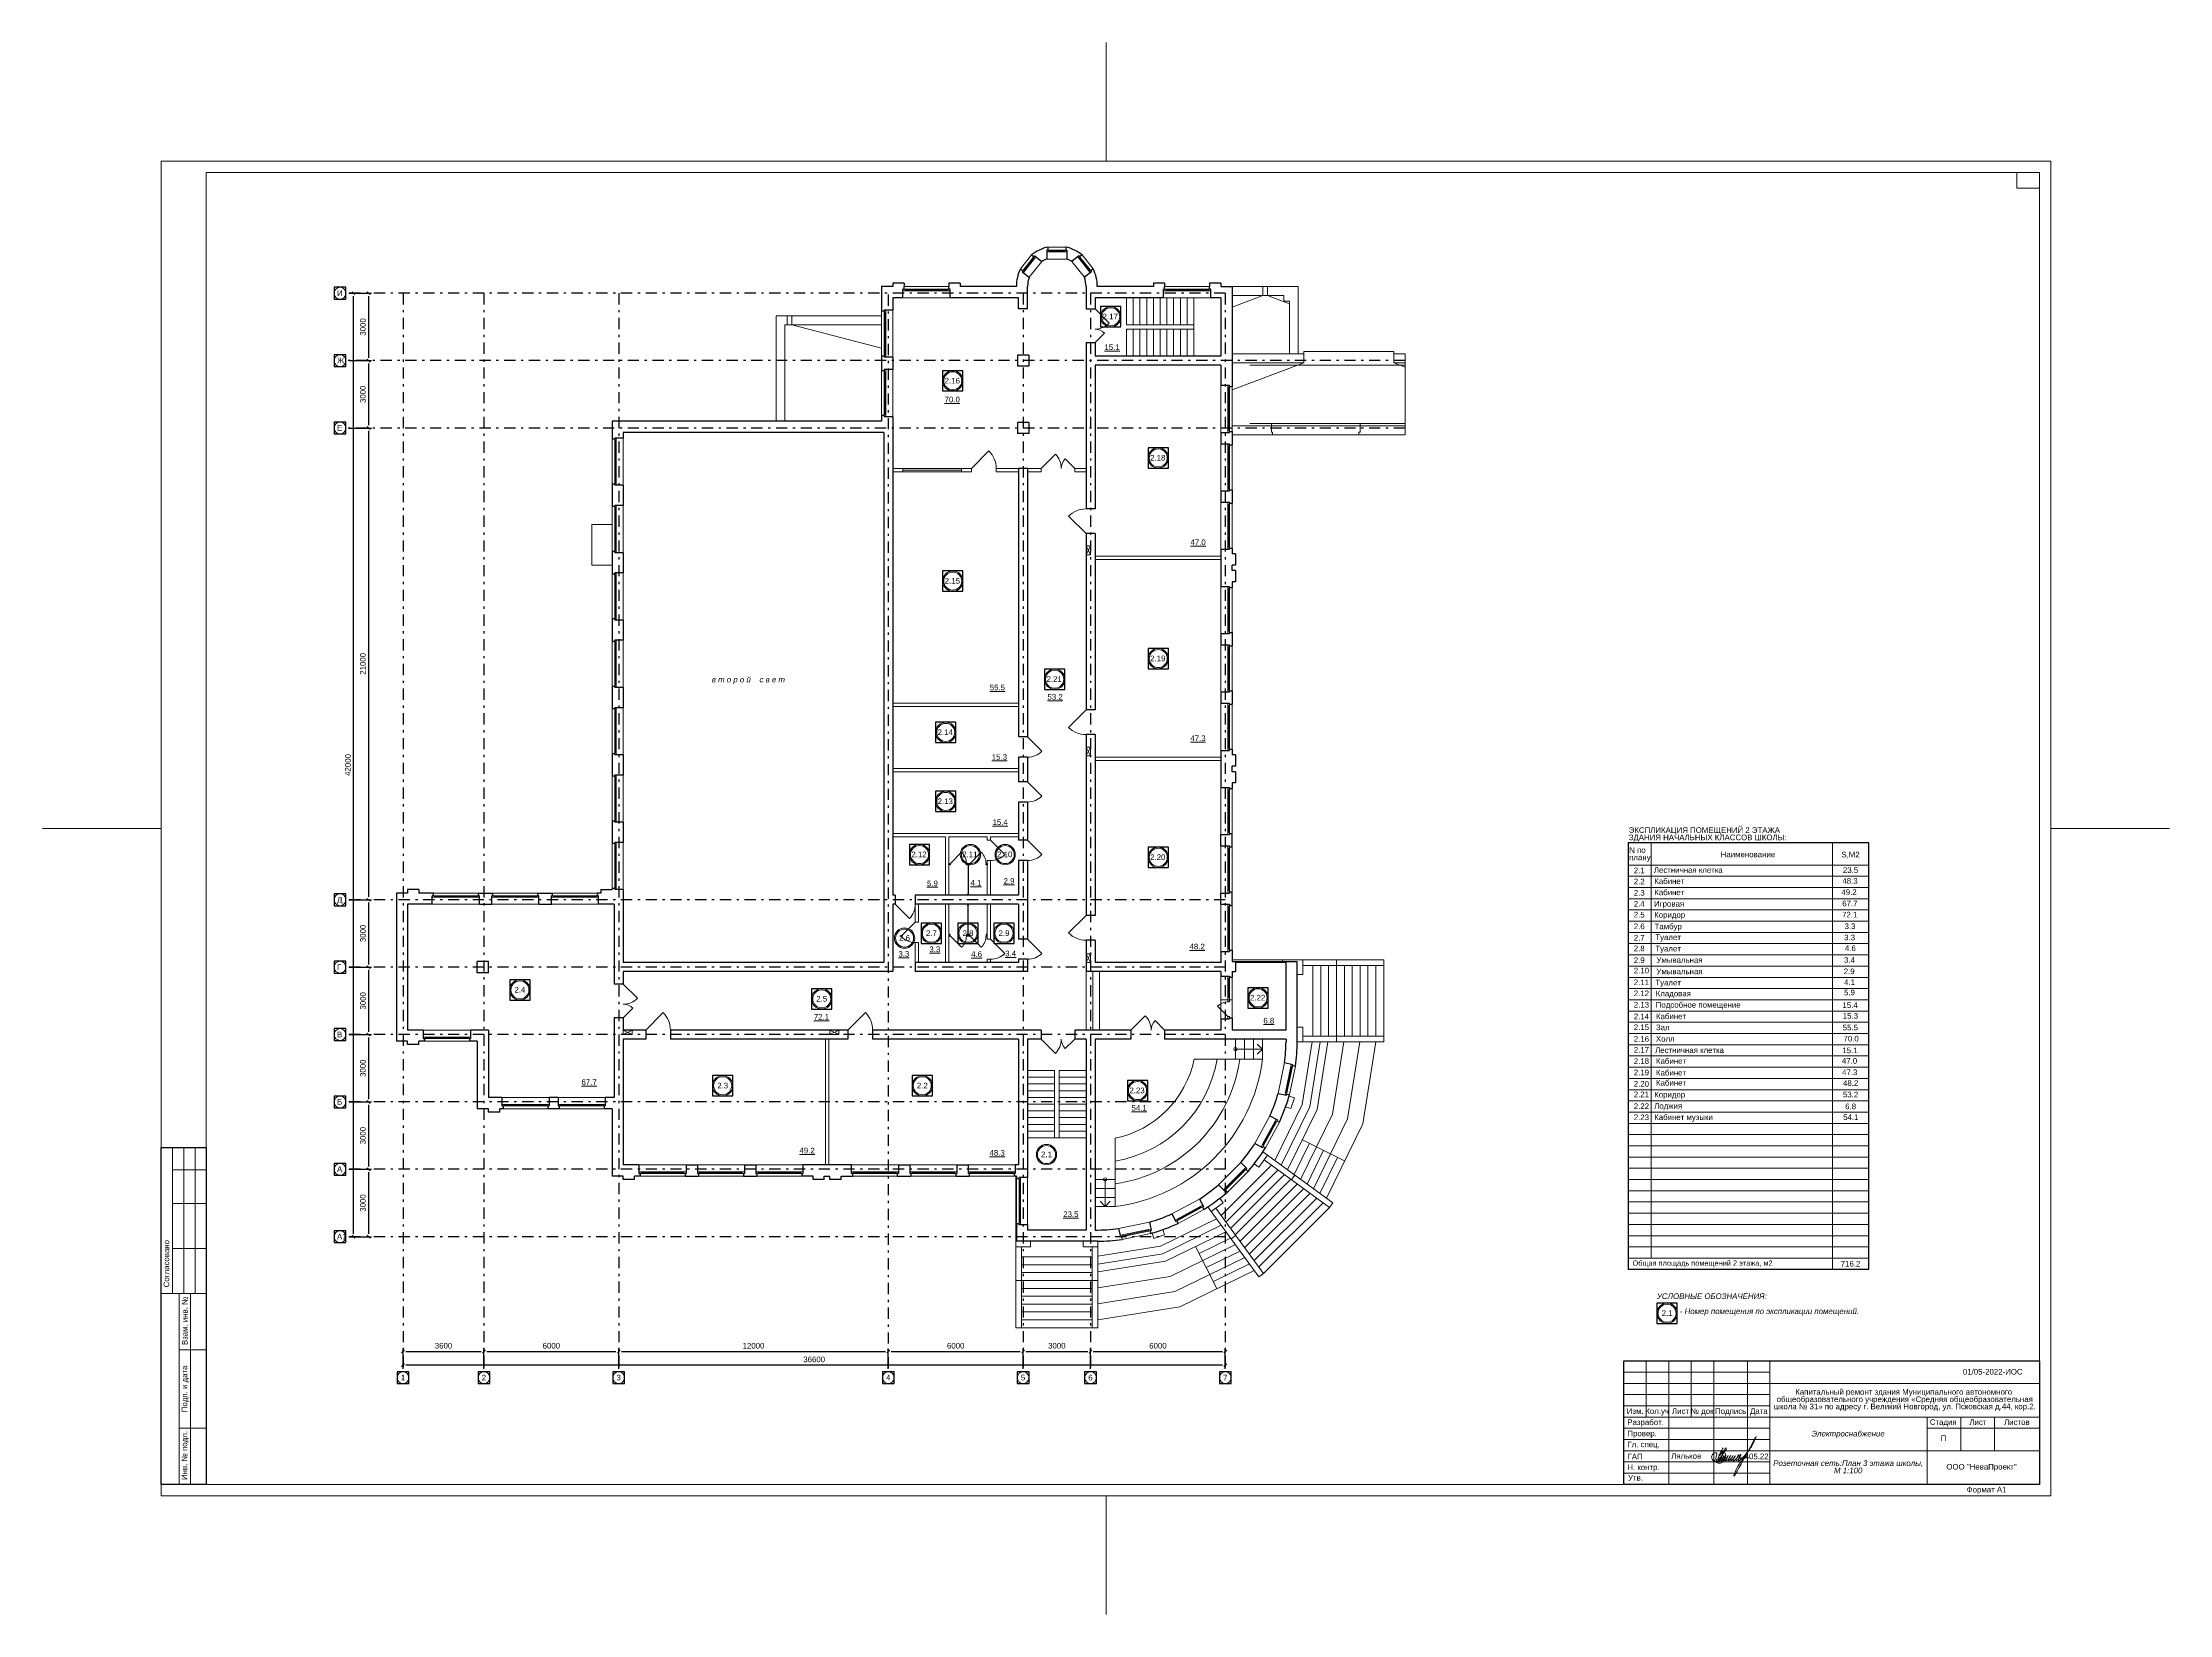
# Model space of a CAD drawing. Header units: metres. Extents: x -5.1 to 89.6, y -5.3 to 64.6.
import ezdxf
from ezdxf.enums import TextEntityAlignment as Align

# ---------------------------------------------------------------- set-up
doc = ezdxf.new("R2010")
doc.units = ezdxf.units.M
doc.header["$MEASUREMENT"] = 0
doc.linetypes.add('( Dashdot )', pattern=[1.001, 0.5, -0.25, 0.001, -0.25])
doc.linetypes.add('DGN Style 3', pattern=[9.681301, 6.915215, -2.766086])
doc.layers.get('DEFPOINTS').update_dxf_attribs({"lineweight": 0})
doc.layers.add('Level 50', color=7, linetype='Continuous', lineweight=0)
doc.layers.add('Level 63', color=7, linetype='Continuous', lineweight=0)
doc.layers.add('YOLO_STAMP', color=1, linetype='Continuous')
doc.layers.add('YOLO_TABLE', color=1, linetype='Continuous')
doc.styles.add('Arial', font='ariali.ttf')
doc.styles.add('GOST 2.304', font='cs_gost2304.shx')
doc.styles.add('Standard_0', font='arial.ttf')
doc.styles.add('Style-Arial', font='arial.ttf')
doc.styles.add('Style-Arial IF', font='ariali.ttf')
doc.dimstyles.get("Standard").update_dxf_attribs({"dimtxt": 0.00018, "dimasz": 0.00018, "dimexe": 0.0002, "dimexo": 0.0625, "dimgap": 9e-05, "dimtad": 0, "dimtih": 1, "dimtoh": 1, "dimdec": 4, "dimlfac": 1000, "dimzin": 0, "dimdsep": 46, "dimtxsty": 'Standard_0', "dimcen": 9e-05, "dimadec": 0, "dimazin": 0, "dimtfac": 1, "dimtdec": 4, "dimtofl": 0, "dimtmove": 0, "dimatfit": 0, "dimfxl": 0.01, "dimfxlon": 1, "dimtolj": 1, "dimtzin": 0, "dimarcsym": 0})

# ---------------------------------------------------------------- blocks, each defined once
blk = doc.blocks.new('_Oblique-1')
at = {"color": 0, "linetype": 'ByBlock', "lineweight": -2}
blk.add_line((0.5, 0.5), (-0.5, -0.5), dxfattribs=at)
blk = doc.blocks.new('*D115')
at = {"color": 0, "linetype": 'Continuous', "lineweight": -2, "transparency": 16777216}
for p, q in [((10.992, 5.593), (10.992, 6.499)), ((11.117, 6.374), (14.467, 6.374)), ((14.592, 5.593), (14.592, 6.499))]:
    blk.add_line(p, q, dxfattribs=at)
at = {"layer": 'DEFPOINTS', "color": 0, "linetype": 'Continuous', "transparency": 16777216}
for p in [(14.592, 6.374), (10.992, 5.468), (14.592, 5.468)]:
    blk.add_point(p, dxfattribs=at)
at = {"color": 0, "linetype": 'Continuous', "lineweight": -2, "transparency": 16777216, "xscale": 0.125, "yscale": 0.125, "zscale": 0.125, "rotation": 180}
blk.add_blockref('_Oblique-1', (10.992, 6.374), dxfattribs=at)
at = {"color": 0, "linetype": 'Continuous', "lineweight": -2, "transparency": 16777216, "xscale": 0.125, "yscale": 0.125, "zscale": 0.125}
blk.add_blockref('_Oblique-1', (14.592, 6.374), dxfattribs=at)
at = {"color": 0, "linetype": 'Continuous', "lineweight": 0, "transparency": 16777216, "insert": (12.792, 6.626), "char_height": 0.25, "attachment_point": 5, "style": 'Style-Arial'}
blk.add_mtext('\\A1;3600', dxfattribs=at)
blk = doc.blocks.new('*D116')
at = {"color": 0, "linetype": 'Continuous', "lineweight": -2, "transparency": 16777216}
for p, q in [((10.992, 5.593), (10.992, 5.89)), ((47.467, 5.765), (11.117, 5.765)), ((47.592, 5.593), (47.592, 5.89))]:
    blk.add_line(p, q, dxfattribs=at)
at = {"layer": 'DEFPOINTS', "color": 0, "linetype": 'Continuous', "transparency": 16777216}
for p in [(10.992, 5.765), (10.992, 5.468), (47.592, 5.468)]:
    blk.add_point(p, dxfattribs=at)
at = {"color": 0, "linetype": 'Continuous', "lineweight": -2, "transparency": 16777216, "xscale": 0.125, "yscale": 0.125, "zscale": 0.125, "rotation": 180}
blk.add_blockref('_Oblique-1', (10.992, 5.765), dxfattribs=at)
at = {"color": 0, "linetype": 'Continuous', "lineweight": -2, "transparency": 16777216, "xscale": 0.125, "yscale": 0.125, "zscale": 0.125}
blk.add_blockref('_Oblique-1', (47.592, 5.765), dxfattribs=at)
at = {"color": 0, "linetype": 'Continuous', "lineweight": 0, "transparency": 16777216, "insert": (29.292, 6.017), "char_height": 0.25, "attachment_point": 5, "style": 'Style-Arial'}
blk.add_mtext('\\A1;36600', dxfattribs=at)
blk = doc.blocks.new('*D117')
at = {"color": 0, "linetype": 'Continuous', "lineweight": -2, "transparency": 16777216}
for p, q in [((8.575, 53.48), (9.583, 53.48)), ((9.458, 53.355), (9.458, 50.605)), ((8.575, 50.48), (9.583, 50.48))]:
    blk.add_line(p, q, dxfattribs=at)
at = {"layer": 'DEFPOINTS', "color": 0, "linetype": 'Continuous', "transparency": 16777216}
for p in [(8.45, 53.48), (8.45, 50.48), (9.458, 50.48)]:
    blk.add_point(p, dxfattribs=at)
at = {"color": 0, "linetype": 'Continuous', "lineweight": -2, "transparency": 16777216, "xscale": 0.125, "yscale": 0.125, "zscale": 0.125}
for p, rotation in [((9.458, 53.48), 90), ((9.458, 50.48), 270)]:
    blk.add_blockref('_Oblique-1', p, dxfattribs=dict(at, rotation=rotation))
at = {"color": 0, "linetype": 'Continuous', "lineweight": 0, "transparency": 16777216, "insert": (9.205, 51.98), "char_height": 0.25, "attachment_point": 5, "rotation": 90, "style": 'Style-Arial'}
blk.add_mtext('\\A1;3000', dxfattribs=at)
blk = doc.blocks.new('*D118')
at = {"color": 0, "linetype": 'Continuous', "lineweight": -2, "transparency": 16777216}
for p, q in [((8.575, 53.48), (8.913, 53.48)), ((8.788, 11.605), (8.788, 53.355)), ((8.575, 11.48), (8.913, 11.48))]:
    blk.add_line(p, q, dxfattribs=at)
at = {"layer": 'DEFPOINTS', "color": 0, "linetype": 'Continuous', "transparency": 16777216}
for p in [(8.45, 53.48), (8.788, 53.48), (8.45, 11.48)]:
    blk.add_point(p, dxfattribs=at)
at = {"color": 0, "linetype": 'Continuous', "lineweight": -2, "transparency": 16777216, "xscale": 0.125, "yscale": 0.125, "zscale": 0.125}
for p, rotation in [((8.788, 53.48), 90), ((8.788, 11.48), 270)]:
    blk.add_blockref('_Oblique-1', p, dxfattribs=dict(at, rotation=rotation))
at = {"color": 0, "linetype": 'Continuous', "lineweight": 0, "transparency": 16777216, "insert": (8.536, 32.48), "char_height": 0.25, "attachment_point": 5, "rotation": 90, "style": 'Style-Arial'}
blk.add_mtext('\\A1;42000', dxfattribs=at)
blk = doc.blocks.new('*D130')
at = {"color": 0, "linetype": 'Continuous', "lineweight": -2, "transparency": 16777216}
for p, q in [((14.592, 5.593), (14.592, 6.499)), ((14.717, 6.374), (20.467, 6.374)), ((20.592, 5.593), (20.592, 6.499))]:
    blk.add_line(p, q, dxfattribs=at)
at = {"layer": 'DEFPOINTS', "color": 0, "linetype": 'Continuous', "transparency": 16777216}
for p in [(20.592, 6.374), (14.592, 5.468), (20.592, 5.468)]:
    blk.add_point(p, dxfattribs=at)
at = {"color": 0, "linetype": 'Continuous', "lineweight": -2, "transparency": 16777216, "xscale": 0.125, "yscale": 0.125, "zscale": 0.125, "rotation": 180}
blk.add_blockref('_Oblique-1', (14.592, 6.374), dxfattribs=at)
at = {"color": 0, "linetype": 'Continuous', "lineweight": -2, "transparency": 16777216, "xscale": 0.125, "yscale": 0.125, "zscale": 0.125}
blk.add_blockref('_Oblique-1', (20.592, 6.374), dxfattribs=at)
at = {"color": 0, "linetype": 'Continuous', "lineweight": 0, "transparency": 16777216, "insert": (17.592, 6.626), "char_height": 0.25, "attachment_point": 5, "style": 'Style-Arial'}
blk.add_mtext('\\A1;6000', dxfattribs=at)
blk = doc.blocks.new('*D131')
at = {"color": 0, "linetype": 'Continuous', "lineweight": -2, "transparency": 16777216}
for p, q in [((20.592, 5.593), (20.592, 6.499)), ((20.717, 6.374), (32.467, 6.374)), ((32.592, 5.593), (32.592, 6.499))]:
    blk.add_line(p, q, dxfattribs=at)
at = {"layer": 'DEFPOINTS', "color": 0, "linetype": 'Continuous', "transparency": 16777216}
for p in [(32.592, 6.374), (20.592, 5.468), (32.592, 5.468)]:
    blk.add_point(p, dxfattribs=at)
at = {"color": 0, "linetype": 'Continuous', "lineweight": -2, "transparency": 16777216, "xscale": 0.125, "yscale": 0.125, "zscale": 0.125, "rotation": 180}
blk.add_blockref('_Oblique-1', (20.592, 6.374), dxfattribs=at)
at = {"color": 0, "linetype": 'Continuous', "lineweight": -2, "transparency": 16777216, "xscale": 0.125, "yscale": 0.125, "zscale": 0.125}
blk.add_blockref('_Oblique-1', (32.592, 6.374), dxfattribs=at)
at = {"color": 0, "linetype": 'Continuous', "lineweight": 0, "transparency": 16777216, "insert": (26.592, 6.626), "char_height": 0.25, "attachment_point": 5, "style": 'Style-Arial'}
blk.add_mtext('\\A1;12000', dxfattribs=at)
blk = doc.blocks.new('*D132')
at = {"color": 0, "linetype": 'Continuous', "lineweight": -2, "transparency": 16777216}
for p, q in [((32.592, 5.593), (32.592, 6.499)), ((32.717, 6.374), (38.467, 6.374)), ((38.592, 5.593), (38.592, 6.499))]:
    blk.add_line(p, q, dxfattribs=at)
at = {"layer": 'DEFPOINTS', "color": 0, "linetype": 'Continuous', "transparency": 16777216}
for p in [(38.592, 6.374), (32.592, 5.468), (38.592, 5.468)]:
    blk.add_point(p, dxfattribs=at)
at = {"color": 0, "linetype": 'Continuous', "lineweight": -2, "transparency": 16777216, "xscale": 0.125, "yscale": 0.125, "zscale": 0.125, "rotation": 180}
blk.add_blockref('_Oblique-1', (32.592, 6.374), dxfattribs=at)
at = {"color": 0, "linetype": 'Continuous', "lineweight": -2, "transparency": 16777216, "xscale": 0.125, "yscale": 0.125, "zscale": 0.125}
blk.add_blockref('_Oblique-1', (38.592, 6.374), dxfattribs=at)
at = {"color": 0, "linetype": 'Continuous', "lineweight": 0, "transparency": 16777216, "insert": (35.592, 6.626), "char_height": 0.25, "attachment_point": 5, "style": 'Style-Arial'}
blk.add_mtext('\\A1;6000', dxfattribs=at)
blk = doc.blocks.new('*D133')
at = {"color": 0, "linetype": 'Continuous', "lineweight": -2, "transparency": 16777216}
for p, q in [((38.592, 5.593), (38.592, 6.499)), ((38.717, 6.374), (41.467, 6.374)), ((41.592, 5.593), (41.592, 6.499))]:
    blk.add_line(p, q, dxfattribs=at)
at = {"layer": 'DEFPOINTS', "color": 0, "linetype": 'Continuous', "transparency": 16777216}
for p in [(41.592, 6.374), (38.592, 5.468), (41.592, 5.468)]:
    blk.add_point(p, dxfattribs=at)
at = {"color": 0, "linetype": 'Continuous', "lineweight": -2, "transparency": 16777216, "xscale": 0.125, "yscale": 0.125, "zscale": 0.125, "rotation": 180}
blk.add_blockref('_Oblique-1', (38.592, 6.374), dxfattribs=at)
at = {"color": 0, "linetype": 'Continuous', "lineweight": -2, "transparency": 16777216, "xscale": 0.125, "yscale": 0.125, "zscale": 0.125}
blk.add_blockref('_Oblique-1', (41.592, 6.374), dxfattribs=at)
at = {"color": 0, "linetype": 'Continuous', "lineweight": 0, "transparency": 16777216, "insert": (40.092, 6.626), "char_height": 0.25, "attachment_point": 5, "style": 'Style-Arial'}
blk.add_mtext('\\A1;3000', dxfattribs=at)
blk = doc.blocks.new('*D134')
at = {"color": 0, "linetype": 'Continuous', "lineweight": -2, "transparency": 16777216}
for p, q in [((41.592, 5.593), (41.592, 6.499)), ((41.717, 6.374), (47.467, 6.374)), ((47.592, 5.593), (47.592, 6.499))]:
    blk.add_line(p, q, dxfattribs=at)
at = {"layer": 'DEFPOINTS', "color": 0, "linetype": 'Continuous', "transparency": 16777216}
for p in [(47.592, 6.374), (41.592, 5.468), (47.592, 5.468)]:
    blk.add_point(p, dxfattribs=at)
at = {"color": 0, "linetype": 'Continuous', "lineweight": -2, "transparency": 16777216, "xscale": 0.125, "yscale": 0.125, "zscale": 0.125, "rotation": 180}
blk.add_blockref('_Oblique-1', (41.592, 6.374), dxfattribs=at)
at = {"color": 0, "linetype": 'Continuous', "lineweight": -2, "transparency": 16777216, "xscale": 0.125, "yscale": 0.125, "zscale": 0.125}
blk.add_blockref('_Oblique-1', (47.592, 6.374), dxfattribs=at)
at = {"color": 0, "linetype": 'Continuous', "lineweight": 0, "transparency": 16777216, "insert": (44.592, 6.626), "char_height": 0.25, "attachment_point": 5, "style": 'Style-Arial'}
blk.add_mtext('\\A1;6000', dxfattribs=at)
blk = doc.blocks.new('*D135')
at = {"color": 0, "linetype": 'Continuous', "lineweight": -2, "transparency": 16777216}
for p, q in [((8.575, 50.48), (9.583, 50.48)), ((9.458, 50.355), (9.458, 47.605)), ((8.575, 47.48), (9.583, 47.48))]:
    blk.add_line(p, q, dxfattribs=at)
at = {"layer": 'DEFPOINTS', "color": 0, "linetype": 'Continuous', "transparency": 16777216}
for p in [(8.45, 50.48), (8.45, 47.48), (9.458, 47.48)]:
    blk.add_point(p, dxfattribs=at)
at = {"color": 0, "linetype": 'Continuous', "lineweight": -2, "transparency": 16777216, "xscale": 0.125, "yscale": 0.125, "zscale": 0.125}
for p, rotation in [((9.458, 50.48), 90), ((9.458, 47.48), 270)]:
    blk.add_blockref('_Oblique-1', p, dxfattribs=dict(at, rotation=rotation))
at = {"color": 0, "linetype": 'Continuous', "lineweight": 0, "transparency": 16777216, "insert": (9.205, 48.98), "char_height": 0.25, "attachment_point": 5, "rotation": 90, "style": 'Style-Arial'}
blk.add_mtext('\\A1;3000', dxfattribs=at)
blk = doc.blocks.new('*D136')
at = {"color": 0, "linetype": 'Continuous', "lineweight": -2, "transparency": 16777216}
for p, q in [((8.575, 47.48), (9.583, 47.48)), ((9.458, 47.355), (9.458, 26.605)), ((8.575, 26.48), (9.583, 26.48))]:
    blk.add_line(p, q, dxfattribs=at)
at = {"layer": 'DEFPOINTS', "color": 0, "linetype": 'Continuous', "transparency": 16777216}
for p in [(8.45, 47.48), (8.45, 26.48), (9.458, 26.48)]:
    blk.add_point(p, dxfattribs=at)
at = {"color": 0, "linetype": 'Continuous', "lineweight": -2, "transparency": 16777216, "xscale": 0.125, "yscale": 0.125, "zscale": 0.125}
for p, rotation in [((9.458, 47.48), 90), ((9.458, 26.48), 270)]:
    blk.add_blockref('_Oblique-1', p, dxfattribs=dict(at, rotation=rotation))
at = {"color": 0, "linetype": 'Continuous', "lineweight": 0, "transparency": 16777216, "insert": (9.205, 36.98), "char_height": 0.25, "attachment_point": 5, "rotation": 90, "style": 'Style-Arial'}
blk.add_mtext('\\A1;21000', dxfattribs=at)
blk = doc.blocks.new('*D144')
at = {"color": 0, "linetype": 'Continuous', "lineweight": -2, "transparency": 16777216}
for p, q in [((8.575, 26.48), (9.583, 26.48)), ((9.458, 26.355), (9.458, 23.605)), ((8.575, 23.48), (9.583, 23.48))]:
    blk.add_line(p, q, dxfattribs=at)
at = {"layer": 'DEFPOINTS', "color": 0, "linetype": 'Continuous', "transparency": 16777216}
for p in [(8.45, 26.48), (8.45, 23.48), (9.458, 23.48)]:
    blk.add_point(p, dxfattribs=at)
at = {"color": 0, "linetype": 'Continuous', "lineweight": -2, "transparency": 16777216, "xscale": 0.125, "yscale": 0.125, "zscale": 0.125}
for p, rotation in [((9.458, 26.48), 90), ((9.458, 23.48), 270)]:
    blk.add_blockref('_Oblique-1', p, dxfattribs=dict(at, rotation=rotation))
at = {"color": 0, "linetype": 'Continuous', "lineweight": 0, "transparency": 16777216, "insert": (9.205, 24.98), "char_height": 0.25, "attachment_point": 5, "rotation": 90, "style": 'Style-Arial'}
blk.add_mtext('\\A1;3000', dxfattribs=at)
blk = doc.blocks.new('*D145')
at = {"color": 0, "linetype": 'Continuous', "lineweight": -2, "transparency": 16777216}
for p, q in [((8.575, 23.48), (9.583, 23.48)), ((9.458, 23.355), (9.458, 20.605)), ((8.575, 20.48), (9.583, 20.48))]:
    blk.add_line(p, q, dxfattribs=at)
at = {"layer": 'DEFPOINTS', "color": 0, "linetype": 'Continuous', "transparency": 16777216}
for p in [(8.45, 23.48), (8.45, 20.48), (9.458, 20.48)]:
    blk.add_point(p, dxfattribs=at)
at = {"color": 0, "linetype": 'Continuous', "lineweight": -2, "transparency": 16777216, "xscale": 0.125, "yscale": 0.125, "zscale": 0.125}
for p, rotation in [((9.458, 23.48), 90), ((9.458, 20.48), 270)]:
    blk.add_blockref('_Oblique-1', p, dxfattribs=dict(at, rotation=rotation))
at = {"color": 0, "linetype": 'Continuous', "lineweight": 0, "transparency": 16777216, "insert": (9.205, 21.98), "char_height": 0.25, "attachment_point": 5, "rotation": 90, "style": 'Style-Arial'}
blk.add_mtext('\\A1;3000', dxfattribs=at)
blk = doc.blocks.new('*D146')
at = {"color": 0, "linetype": 'Continuous', "lineweight": -2, "transparency": 16777216}
for p, q in [((8.575, 20.48), (9.583, 20.48)), ((9.458, 20.355), (9.458, 17.605)), ((8.575, 17.48), (9.583, 17.48))]:
    blk.add_line(p, q, dxfattribs=at)
at = {"layer": 'DEFPOINTS', "color": 0, "linetype": 'Continuous', "transparency": 16777216}
for p in [(8.45, 20.48), (8.45, 17.48), (9.458, 17.48)]:
    blk.add_point(p, dxfattribs=at)
at = {"color": 0, "linetype": 'Continuous', "lineweight": -2, "transparency": 16777216, "xscale": 0.125, "yscale": 0.125, "zscale": 0.125}
for p, rotation in [((9.458, 20.48), 90), ((9.458, 17.48), 270)]:
    blk.add_blockref('_Oblique-1', p, dxfattribs=dict(at, rotation=rotation))
at = {"color": 0, "linetype": 'Continuous', "lineweight": 0, "transparency": 16777216, "insert": (9.205, 18.98), "char_height": 0.25, "attachment_point": 5, "rotation": 90, "style": 'Style-Arial'}
blk.add_mtext('\\A1;3000', dxfattribs=at)
blk = doc.blocks.new('*D147')
at = {"color": 0, "linetype": 'Continuous', "lineweight": -2, "transparency": 16777216}
for p, q in [((8.575, 17.48), (9.583, 17.48)), ((9.458, 17.355), (9.458, 14.605)), ((8.575, 14.48), (9.583, 14.48))]:
    blk.add_line(p, q, dxfattribs=at)
at = {"layer": 'DEFPOINTS', "color": 0, "linetype": 'Continuous', "transparency": 16777216}
for p in [(8.45, 17.48), (8.45, 14.48), (9.458, 14.48)]:
    blk.add_point(p, dxfattribs=at)
at = {"color": 0, "linetype": 'Continuous', "lineweight": -2, "transparency": 16777216, "xscale": 0.125, "yscale": 0.125, "zscale": 0.125}
for p, rotation in [((9.458, 17.48), 90), ((9.458, 14.48), 270)]:
    blk.add_blockref('_Oblique-1', p, dxfattribs=dict(at, rotation=rotation))
at = {"color": 0, "linetype": 'Continuous', "lineweight": 0, "transparency": 16777216, "insert": (9.205, 15.98), "char_height": 0.25, "attachment_point": 5, "rotation": 90, "style": 'Style-Arial'}
blk.add_mtext('\\A1;3000', dxfattribs=at)
blk = doc.blocks.new('*D148')
at = {"color": 0, "linetype": 'Continuous', "lineweight": -2, "transparency": 16777216}
for p, q in [((8.575, 14.48), (9.583, 14.48)), ((9.458, 14.355), (9.458, 11.605)), ((8.575, 11.48), (9.583, 11.48))]:
    blk.add_line(p, q, dxfattribs=at)
at = {"layer": 'DEFPOINTS', "color": 0, "linetype": 'Continuous', "transparency": 16777216}
for p in [(8.45, 14.48), (8.45, 11.48), (9.458, 11.48)]:
    blk.add_point(p, dxfattribs=at)
at = {"color": 0, "linetype": 'Continuous', "lineweight": -2, "transparency": 16777216, "xscale": 0.125, "yscale": 0.125, "zscale": 0.125}
for p, rotation in [((9.458, 14.48), 90), ((9.458, 11.48), 270)]:
    blk.add_blockref('_Oblique-1', p, dxfattribs=dict(at, rotation=rotation))
at = {"color": 0, "linetype": 'Continuous', "lineweight": 0, "transparency": 16777216, "insert": (9.205, 12.98), "char_height": 0.25, "attachment_point": 5, "rotation": 90, "style": 'Style-Arial'}
blk.add_mtext('\\A1;3000', dxfattribs=at)

msp = doc.modelspace()

# ---------------------------------------------------------------- linework, layer by layer
at = {"color": 7, "linetype": 'Continuous', "lineweight": 0}
for p, q in [((42.28132138, 59.35202397), (42.28132138, 64.63951128)), ((38.97123029, 55.18810848), (38.4716723, 54.56325505)), ((39.1089764, 55.1419982), (38.54697365, 54.43903809)), ((38.63675574, 54.49528911), (39.07386899, 55.04203586)), ((39.64221794, 55.39839138), (40.54221794, 55.39839138)), ((39.64221794, 54.99941196), (40.54221794, 54.99941196)), ((39.69221794, 55.53477374), (40.49221794, 55.53477374)), ((39.74221794, 55.36339138), (40.44221794, 55.36339138)), ((41.07545949, 55.1419982), (41.63746223, 54.43903809)), ((41.1105669, 55.04203586), (41.54768015, 54.49528911)), ((41.2132056, 55.18810848), (41.71276359, 54.56325505)), ((39.42060597, 54.8928565), (38.85860323, 54.18989639)), ((40.76382991, 54.8928565), (41.32583266, 54.18989639)), ((35.34221794, 53.27978087), (33.24221794, 53.27978087)), ((35.29221794, 53.77978087), (33.29221794, 53.77978087)), ((35.24221794, 53.62478087), (33.34221794, 53.62478087)), ((43.49221794, 53.27978087), (43.49221794, 52.07978087)), ((43.79221794, 53.27978087), (43.79221794, 52.07978087)), ((44.09221794, 53.27978087), (44.09221794, 52.07978087)), ((44.39221794, 53.27978087), (44.39221794, 52.07978087)), ((44.69221794, 53.27978087), (44.69221794, 52.07978087)), ((46.94221794, 53.27978087), (44.84221794, 53.27978087)), ((46.89221794, 53.77978087), (44.89221794, 53.77978087)), ((46.84221794, 53.62478087), (44.94221794, 53.62478087)), ((44.99221794, 53.27978087), (44.99221794, 52.07978087)), ((45.29221794, 53.27978087), (45.29221794, 52.07978087)), ((45.59221794, 53.27978087), (45.59221794, 52.07978087)), ((45.89221794, 53.27978087), (45.89221794, 52.07978087)), ((32.29221794, 52.67978087), (32.29221794, 50.67978087)), ((32.44721794, 52.62978087), (32.44721794, 50.72978087)), ((32.79221794, 52.72978087), (32.79221794, 50.62978087)), ((43.49221794, 51.87978087), (43.49221794, 50.67978087)), ((43.79221794, 51.87978087), (43.79221794, 50.67978087)), ((44.09221794, 51.87978087), (44.09221794, 50.67978087)), ((44.39221794, 51.87978087), (44.39221794, 50.67978087)), ((44.69221794, 51.87978087), (44.69221794, 50.67978087)), ((44.99221794, 51.87978087), (44.99221794, 50.67978087)), ((45.29221794, 51.87978087), (45.29221794, 50.67978087)), ((45.59221794, 51.87978087), (45.59221794, 50.67978087)), ((45.89221794, 51.87978087), (45.89221794, 50.67978087)), ((32.29221794, 50.02978087), (32.29221794, 48.02978087)), ((32.44721794, 49.97978087), (32.44721794, 48.07978087)), ((32.79221794, 50.07978087), (32.79221794, 47.97978087)), ((47.39221794, 47.27978087), (47.39221794, 49.37978087)), ((47.73721794, 47.37978087), (47.73721794, 49.27978087)), ((47.89221794, 47.32978087), (47.89221794, 49.32978087)), ((20.29221794, 46.97978087), (20.29221794, 44.97978087)), ((20.44721794, 46.92978087), (20.44721794, 45.02978087)), ((20.79221794, 47.02978087), (20.79221794, 44.92978087)), ((47.39221794, 44.67978087), (47.39221794, 46.77978087)), ((47.73721794, 44.77978087), (47.73721794, 46.67978087)), ((47.89221794, 44.72978087), (47.89221794, 46.72978087)), ((33.24221794, 45.60478087), (35.84221794, 45.60478087)), ((20.29221794, 43.97978087), (20.29221794, 41.97978087)), ((20.44721794, 43.92978087), (20.44721794, 42.02978087)), ((20.79221794, 44.02978087), (20.79221794, 41.92978087)), ((47.39221794, 42.07978087), (47.39221794, 44.17978087)), ((47.73721794, 42.17978087), (47.73721794, 44.07978087)), ((47.89221794, 42.12978087), (47.89221794, 44.12978087)), ((20.29221794, 40.97978087), (20.29221794, 38.97978087)), ((20.44721794, 40.92978087), (20.44721794, 39.02978087)), ((20.79221794, 41.02978087), (20.79221794, 38.92978087)), ((47.39221794, 38.32978087), (47.39221794, 40.42978087)), ((47.73721794, 38.42978087), (47.73721794, 40.32978087)), ((47.89221794, 38.37978087), (47.89221794, 40.37978087)), ((20.29221794, 37.97978087), (20.29221794, 35.97978087)), ((20.44721794, 37.92978087), (20.44721794, 36.02978087)), ((20.79221794, 38.02978087), (20.79221794, 35.92978087)), ((47.39221794, 35.72978087), (47.39221794, 37.82978087)), ((47.73721794, 35.82978087), (47.73721794, 37.72978087)), ((47.89221794, 35.77978087), (47.89221794, 37.77978087)), ((20.79221794, 35.02978087), (20.79221794, 32.92978087)), ((47.39221794, 33.12978087), (47.39221794, 35.22978087)), ((47.73721794, 33.22978087), (47.73721794, 35.12978087)), ((47.89221794, 33.17978087), (47.89221794, 35.17978087)), ((20.29221794, 34.97978087), (20.29221794, 32.97978087)), ((20.44721794, 34.92978087), (20.44721794, 33.02978087)), ((20.29221794, 31.97978087), (20.29221794, 29.97978087)), ((20.44721794, 31.92978087), (20.44721794, 30.02978087)), ((20.79221794, 32.02978087), (20.79221794, 29.92978087)), ((47.39221794, 31.47978087), (47.39221794, 29.37978087)), ((47.73721794, 31.37978087), (47.73721794, 29.47978087)), ((47.89221794, 31.42978087), (47.89221794, 29.42978087)), ((0.23132138, 29.65202397), (-5.05616593, 29.65202397)), ((89.61880869, 29.65202397), (84.33132138, 29.65202397)), ((20.29221794, 28.97978087), (20.29221794, 26.97978087)), ((20.44721794, 28.92978087), (20.44721794, 27.02978087)), ((20.79221794, 29.02978087), (20.79221794, 26.92978087)), ((47.39221794, 28.87978087), (47.39221794, 26.77978087)), ((47.73721794, 28.77978087), (47.73721794, 26.87978087)), ((47.89221794, 28.82978087), (47.89221794, 26.82978087)), ((65.53187878, 27.52580859), (76.21778402, 27.52580859)), ((14.34221794, 26.77978087), (12.34221794, 26.77978087)), ((14.29221794, 26.62478087), (12.39221794, 26.62478087)), ((16.99221794, 26.77978087), (14.99221794, 26.77978087)), ((16.94221794, 26.62478087), (15.04221794, 26.62478087)), ((19.64221794, 26.77978087), (17.64221794, 26.77978087)), ((19.59221794, 26.62478087), (17.69221794, 26.62478087)), ((65.53187878, 27.02580859), (76.21778402, 27.02580859)), ((65.53187878, 26.52580859), (76.21778402, 26.52580859)), ((14.39221794, 26.27978087), (12.29221794, 26.27978087)), ((17.04221794, 26.27978087), (14.94221794, 26.27978087)), ((19.69221794, 26.27978087), (17.59221794, 26.27978087)), ((47.39221794, 26.27978087), (47.39221794, 24.17978087)), ((47.73721794, 26.17978087), (47.73721794, 24.27978087)), ((47.89221794, 26.22978087), (47.89221794, 24.22978087)), ((65.53187878, 26.02580859), (76.21778402, 26.02580859)), ((65.53187878, 25.52580859), (76.21778402, 25.52580859)), ((65.53187878, 25.02580859), (76.21778402, 25.02580859)), ((50.14221794, 23.80478087), (47.89221794, 23.80478087)), ((50.14221794, 23.80478087), (51.04221794, 23.80478087)), ((50.14221794, 23.72978087), (50.14221794, 23.80478087)), ((51.04221794, 23.15478087), (51.04221794, 23.80478087)), ((52.54221794, 23.55478087), (52.54221794, 23.80478087)), ((65.53187878, 24.52580859), (76.21778402, 24.52580859)), ((65.53187878, 24.02580859), (76.21778402, 24.02580859)), ((41.69221794, 23.27978087), (41.69221794, 20.67978087)), ((47.73721794, 22.97978087), (47.73721794, 22.12978087)), ((50.79557226, 23.15478087), (51.04221794, 23.15478087)), ((51.49221794, 23.55478087), (51.49221794, 20.40478087)), ((51.84221794, 23.55478087), (51.84221794, 20.40478087)), ((52.19221794, 23.55478087), (52.19221794, 20.40478087)), ((52.54221794, 23.55478087), (52.54221794, 20.40478087)), ((52.89221794, 23.55478087), (52.89221794, 20.40478087)), ((53.24221794, 23.55478087), (53.24221794, 20.40478087)), ((53.59221794, 23.55478087), (53.59221794, 20.40478087)), ((53.94221794, 23.55478087), (53.94221794, 20.40478087)), ((54.29221794, 23.55478087), (54.29221794, 20.40478087)), ((54.64221794, 23.55478087), (54.64221794, 20.40478087)), ((65.53187878, 23.52580859), (76.21778402, 23.52580859)), ((65.53187878, 23.02580859), (76.21778402, 23.02580859)), ((47.39221794, 22.02978087), (47.39221794, 21.17978087)), ((47.89221794, 22.02978087), (47.89221794, 21.22978087)), ((65.53187878, 22.52580859), (76.21778402, 22.52580859)), ((65.53187878, 22.02580859), (76.21778402, 22.02580859)), ((65.53187878, 21.52580859), (76.21778402, 21.52580859)), ((65.53187878, 21.02580859), (76.21778402, 21.02580859)), ((11.89221794, 20.67978087), (13.99221794, 20.67978087)), ((11.94221794, 20.17978087), (13.94221794, 20.17978087)), ((11.99221794, 20.33478087), (13.89221794, 20.33478087)), ((48.04227485, 19.37978087), (48.04227485, 20.27978087)), ((48.44227485, 19.37978087), (48.44227485, 20.27978087)), ((48.84227485, 19.37978087), (48.84227485, 20.27978087)), ((49.01509413, 20.05696159), (49.24227485, 19.82978087)), ((49.24227485, 19.37978087), (49.24227485, 20.27978087)), ((50.79557226, 20.80478087), (51.04221794, 20.80478087)), ((50.79557226, 20.15478087), (51.04221794, 20.15478087)), ((51.04221794, 20.15478087), (51.04221794, 20.80478087)), ((52.54221794, 20.15478087), (52.54221794, 20.40478087)), ((65.53187878, 20.52580859), (76.21778402, 20.52580859)), ((65.53187878, 20.02580859), (76.21778402, 20.02580859)), ((49.24227485, 19.37978087), (46.20560847, 19.37978087)), ((48.04227485, 19.82978087), (49.24227485, 19.82978087)), ((49.01509413, 19.60260014), (49.24227485, 19.82978087)), ((49.94445701, 17.85846092), (50.2312447, 19.22877214)), ((50.30383769, 17.88541396), (50.54965571, 19.05996642)), ((50.71565167, 19.07630899), (50.44934881, 17.80387715)), ((65.53187878, 19.52580859), (76.21778402, 19.52580859)), ((65.53187878, 19.02580859), (76.21778402, 19.02580859)), ((39.99221794, 18.57978087), (38.79221794, 18.57978087)), ((39.99221794, 18.27978087), (38.79221794, 18.27978087)), ((41.39221794, 18.57978087), (40.19221794, 18.57978087)), ((41.39221794, 18.27978087), (40.19221794, 18.27978087)), ((65.53187878, 18.52580859), (76.21778402, 18.52580859)), ((65.53187878, 18.02580859), (76.21778402, 18.02580859)), ((15.39221794, 17.67978087), (17.49221794, 17.67978087)), ((15.44221794, 17.17978087), (17.44221794, 17.17978087)), ((15.49221794, 17.33478087), (17.39221794, 17.33478087)), ((17.89221794, 17.67978087), (19.99221794, 17.67978087)), ((17.94221794, 17.17978087), (19.94221794, 17.17978087)), ((17.99221794, 17.33478087), (19.89221794, 17.33478087)), ((39.99221794, 17.97978087), (38.79221794, 17.97978087)), ((39.99221794, 17.67978087), (38.79221794, 17.67978087)), ((39.99221794, 17.37978087), (38.79221794, 17.37978087)), ((39.99221794, 17.07978087), (38.79221794, 17.07978087)), ((41.39221794, 17.97978087), (40.19221794, 17.97978087)), ((41.39221794, 17.67978087), (40.19221794, 17.67978087)), ((41.39221794, 17.37978087), (40.19221794, 17.37978087)), ((41.39221794, 17.07978087), (40.19221794, 17.07978087)), ((65.53187878, 17.52580859), (76.21778402, 17.52580859)), ((39.99221794, 16.77978087), (38.79221794, 16.77978087)), ((39.99221794, 16.47978087), (38.79221794, 16.47978087)), ((39.99221794, 16.17978087), (38.79221794, 16.17978087)), ((41.39221794, 16.77978087), (40.19221794, 16.77978087)), ((41.39221794, 16.47978087), (40.19221794, 16.47978087)), ((41.39221794, 16.17978087), (40.19221794, 16.17978087)), ((48.91294973, 15.63037544), (49.57926682, 16.8616437)), ((49.26505252, 15.55353426), (49.83618146, 16.60890705)), ((49.99992801, 16.57714539), (49.38120499, 15.43382486)), ((65.53187878, 17.02580859), (76.21778402, 17.02580859)), ((65.53187878, 16.52580859), (76.21778402, 16.52580859)), ((42.69221794, 15.86639034), (42.69221794, 12.82972396)), ((51.02676754, 15.79986099), (52.90168456, 14.8536073)), ((65.53187878, 16.02580859), (76.21778402, 16.02580859)), ((65.53187878, 15.52580859), (76.21778402, 15.52580859)), ((21.49221794, 14.67978087), (23.59221794, 14.67978087)), ((21.59221794, 14.33478087), (23.49221794, 14.33478087)), ((24.09221794, 14.67978087), (26.19221794, 14.67978087)), ((24.19221794, 14.33478087), (26.09221794, 14.33478087)), ((26.69221794, 14.67978087), (28.79221794, 14.67978087)), ((26.79221794, 14.33478087), (28.69221794, 14.33478087)), ((33.04221794, 14.67978087), (30.94221794, 14.67978087)), ((32.94221794, 14.33478087), (31.04221794, 14.33478087)), ((35.64221794, 14.67978087), (33.54221794, 14.67978087)), ((35.54221794, 14.33478087), (33.64221794, 14.33478087)), ((38.24221794, 14.67978087), (36.14221794, 14.67978087)), ((38.14221794, 14.33478087), (36.24221794, 14.33478087)), ((47.29023043, 13.79181888), (48.28017993, 14.78176838)), ((47.41047556, 12.41931504), (49.65268377, 14.66152325)), ((47.60576854, 13.61770213), (48.45429668, 14.46623027)), ((47.61876478, 12.13262951), (49.9393693, 14.45323403)), ((48.60217254, 14.38906509), (47.68293372, 13.46982627)), ((47.82705401, 11.84594399), (50.22605482, 14.2449448)), ((50.53391779, 14.02126926), (50.6808641, 14.22352351)), ((65.53187878, 15.02580859), (76.21778402, 15.02580859)), ((65.53187878, 14.52580859), (76.21778402, 14.52580859)), ((21.54221794, 14.17978087), (23.54221794, 14.17978087)), ((24.14221794, 14.17978087), (26.14221794, 14.17978087)), ((26.74221794, 14.17978087), (28.74221794, 14.17978087)), ((32.99221794, 14.17978087), (30.99221794, 14.17978087)), ((35.59221794, 14.17978087), (33.59221794, 14.17978087)), ((38.19221794, 14.17978087), (36.19221794, 14.17978087)), ((38.26721794, 11.92978087), (38.26721794, 14.17978087)), ((38.29221794, 12.05978087), (38.29221794, 14.05978087)), ((38.44721794, 12.10978087), (38.44721794, 14.00978087)), ((38.79221794, 12.00978087), (38.79221794, 14.10978087)), ((42.69221794, 14.02972396), (41.79221794, 14.02972396)), ((42.69221794, 13.62972396), (41.79221794, 13.62972396)), ((42.24221794, 14.02972396), (42.24221794, 12.82972396)), ((48.03534323, 11.55925847), (50.51274034, 14.03665558)), ((48.24363246, 11.27257295), (50.79942586, 13.82836635)), ((48.45192168, 10.98588742), (51.08611139, 13.62007713)), ((48.66021091, 10.6992019), (51.37279691, 13.4117879)), ((65.53187878, 14.02580859), (76.21778402, 14.02580859)), ((65.53187878, 13.52580859), (76.21778402, 13.52580859)), ((42.69221794, 13.22972396), (41.79221794, 13.22972396)), ((42.69221794, 12.82972396), (41.79221794, 12.82972396)), ((42.01503722, 13.05690468), (42.24221794, 12.82972396)), ((42.46939867, 13.05690468), (42.24221794, 12.82972396)), ((48.86850013, 10.41251638), (51.65948243, 13.20349868)), ((49.07678935, 10.12583086), (51.94616795, 12.99520946)), ((49.28507858, 9.83914533), (52.23285348, 12.78692023)), ((65.53187878, 13.02580859), (76.21778402, 13.02580859)), ((65.53187878, 13.02580859), (76.21778402, 13.02580859)), ((65.53187878, 12.52580859), (76.21778402, 12.52580859)), ((38.26721794, 11.92978087), (38.26721794, 11.02978087)), ((38.34221794, 11.92978087), (38.26721794, 11.92978087)), ((48.05072955, 11.53808102), (47.8484753, 11.39113471)), ((65.53187878, 12.02580859), (76.21778402, 12.02580859)), ((65.53187878, 11.52580859), (76.21778402, 11.52580859)), ((38.91721794, 11.02978087), (38.26721794, 11.02978087)), ((38.51721794, 10.57978087), (41.66721794, 10.57978087)), ((38.91721794, 11.27642655), (38.91721794, 11.02978087)), ((41.26721794, 11.27642655), (41.26721794, 11.02978087)), ((41.91721794, 11.02978087), (41.26721794, 11.02978087)), ((41.91721794, 11.27642655), (41.91721794, 11.02978087)), ((46.27213782, 11.04523127), (47.21839151, 9.17031425)), ((65.53187878, 11.02580859), (76.21778402, 11.02580859)), ((65.53187878, 11.02580859), (76.21778402, 11.02580859)), ((38.51721794, 9.52978087), (38.26721794, 9.52978087)), ((38.51721794, 10.22978087), (41.66721794, 10.22978087)), ((38.51721794, 9.87978087), (41.66721794, 9.87978087)), ((38.51721794, 9.52978087), (41.66721794, 9.52978087)), ((41.91721794, 9.52978087), (41.66721794, 9.52978087)), ((38.51721794, 9.17978087), (41.66721794, 9.17978087)), ((38.51721794, 8.82978087), (41.66721794, 8.82978087)), ((38.51721794, 8.47978087), (41.66721794, 8.47978087)), ((38.51721794, 8.12978087), (41.66721794, 8.12978087)), ((38.51721794, 7.77978087), (41.66721794, 7.77978087)), ((38.51721794, 7.42978087), (41.66721794, 7.42978087)), ((42.28132138, -5.33546335), (42.28132138, -0.04797603))]:
    msp.add_line(p, q, dxfattribs=at)
at = {"color": 7, "linetype": 'Continuous', "lineweight": 30}
for p, q in [((38.97123029, 55.18810848), (39.07775402, 55.10294486)), ((39.07775402, 55.10294486), (39.1089764, 55.1419982)), ((39.1089764, 55.1419982), (39.42060597, 54.8928565)), ((39.64221794, 55.39839138), (39.64221794, 54.99941196)), ((39.69221794, 55.39839138), (39.64221794, 55.39839138)), ((39.69221794, 55.53477374), (39.69221794, 55.39839138)), ((40.49221794, 55.53477374), (40.49221794, 55.39839138)), ((40.49221794, 55.39839138), (40.54221794, 55.39839138)), ((40.54221794, 55.39839138), (40.54221794, 54.99941196)), ((41.07545949, 55.1419982), (40.76382991, 54.8928565)), ((41.07545949, 55.1419982), (41.10668186, 55.10294486)), ((41.2132056, 55.18810848), (41.10668186, 55.10294486)), ((38.4716723, 54.56325505), (38.57819603, 54.47809143)), ((38.57819603, 54.47809143), (38.54697365, 54.43903809)), ((38.54697365, 54.43903809), (38.85860323, 54.18989639)), ((41.63746223, 54.43903809), (41.32583266, 54.18989639)), ((41.71276359, 54.56325505), (41.60623986, 54.47809143)), ((41.60623986, 54.47809143), (41.63746223, 54.43903809)), ((32.29221794, 53.77978087), (32.29221794, 52.67978087)), ((32.79221794, 53.77978087), (32.29221794, 53.77978087)), ((32.79221794, 53.92978087), (32.79221794, 53.77978087)), ((33.29221794, 53.92978087), (32.79221794, 53.92978087)), ((32.79221794, 53.27978087), (32.79221794, 52.72978087)), ((33.24221794, 53.27978087), (32.79221794, 53.27978087)), ((33.24221794, 53.27978087), (33.24221794, 53.65978087)), ((33.29221794, 53.65978087), (33.24221794, 53.65978087)), ((33.29221794, 53.92978087), (33.29221794, 53.77978087)), ((33.29221794, 53.65978087), (33.29221794, 53.77978087)), ((35.29221794, 53.92978087), (35.29221794, 53.77978087)), ((35.79221794, 53.92978087), (35.29221794, 53.92978087)), ((35.29221794, 53.65978087), (35.29221794, 53.77978087)), ((35.34221794, 53.65978087), (35.29221794, 53.65978087)), ((35.34221794, 53.27978087), (35.34221794, 53.65978087)), ((38.39221794, 53.27978087), (35.34221794, 53.27978087)), ((35.79221794, 53.92978087), (35.79221794, 53.77978087)), ((38.29221794, 53.77978087), (35.79221794, 53.77978087)), ((38.39221794, 52.77978087), (38.39221794, 53.27978087)), ((38.79221794, 52.77978087), (38.79221794, 53.77978087)), ((41.39221794, 53.77978087), (41.39221794, 52.77978087)), ((41.79221794, 53.27978087), (41.79221794, 52.77978087)), ((44.84221794, 53.27978087), (41.79221794, 53.27978087)), ((44.39221794, 53.77978087), (41.89221794, 53.77978087)), ((44.39221794, 53.92978087), (44.39221794, 53.77978087)), ((44.89221794, 53.92978087), (44.39221794, 53.92978087)), ((44.84221794, 53.27978087), (44.84221794, 53.65978087)), ((44.89221794, 53.65978087), (44.84221794, 53.65978087)), ((44.89221794, 53.92978087), (44.89221794, 53.77978087)), ((44.89221794, 53.65978087), (44.89221794, 53.77978087)), ((46.89221794, 53.92978087), (46.89221794, 53.77978087)), ((47.39221794, 53.92978087), (46.89221794, 53.92978087)), ((46.89221794, 53.65978087), (46.89221794, 53.77978087)), ((46.94221794, 53.65978087), (46.89221794, 53.65978087)), ((46.94221794, 53.65978087), (46.89221794, 53.65978087)), ((46.94221794, 53.27978087), (46.94221794, 53.65978087)), ((47.39221794, 53.27978087), (46.94221794, 53.27978087)), ((47.39221794, 53.92978087), (47.39221794, 53.77978087)), ((47.39221794, 53.77978087), (47.89221794, 53.77978087)), ((47.39221794, 53.27978087), (47.39221794, 50.67978087)), ((47.89221794, 53.77978087), (47.89221794, 49.32978087)), ((32.41221794, 52.67978087), (32.29221794, 52.67978087)), ((32.79221794, 52.72978087), (32.41221794, 52.72978087)), ((32.41221794, 52.72978087), (32.41221794, 52.67978087)), ((38.79221794, 52.77978087), (38.39221794, 52.77978087)), ((41.39221794, 52.77978087), (41.79221794, 52.77978087)), ((41.39221794, 51.27978087), (41.79221794, 51.27978087)), ((41.39221794, 51.27978087), (41.39221794, 43.87978087)), ((41.79221794, 51.27978087), (41.79221794, 50.67978087)), ((32.41221794, 50.67978087), (32.29221794, 50.67978087)), ((32.29221794, 50.67978087), (32.29221794, 50.02978087)), ((32.41221794, 50.67978087), (32.41221794, 50.62978087)), ((32.79221794, 50.62978087), (32.41221794, 50.62978087)), ((32.79221794, 50.62978087), (32.79221794, 50.07978087)), ((38.84221794, 50.72978087), (38.34221794, 50.72978087)), ((38.34221794, 50.72978087), (38.34221794, 50.22978087)), ((38.84221794, 50.22978087), (38.34221794, 50.22978087)), ((38.84221794, 50.72978087), (38.84221794, 50.22978087)), ((47.39221794, 50.67978087), (41.79221794, 50.67978087)), ((41.79221794, 50.27978087), (41.79221794, 43.87978087)), ((47.39221794, 50.27978087), (41.79221794, 50.27978087)), ((47.39221794, 50.27978087), (47.39221794, 49.37978087)), ((32.41221794, 50.02978087), (32.29221794, 50.02978087)), ((32.79221794, 50.07978087), (32.41221794, 50.07978087)), ((32.41221794, 50.07978087), (32.41221794, 50.02978087)), ((47.39221794, 49.37978087), (47.77221794, 49.37978087)), ((47.77221794, 49.32978087), (47.77221794, 49.37978087)), ((47.77221794, 49.32978087), (47.89221794, 49.32978087)), ((32.29221794, 47.77978087), (20.29221794, 47.77978087)), ((20.29221794, 47.77978087), (20.29221794, 46.97978087)), ((32.41221794, 48.02978087), (32.29221794, 48.02978087)), ((32.29221794, 48.02978087), (32.29221794, 47.77978087)), ((32.41221794, 48.02978087), (32.41221794, 47.97978087)), ((32.79221794, 47.97978087), (32.41221794, 47.97978087)), ((32.79221794, 47.97978087), (32.79221794, 26.67978087)), ((38.84221794, 47.72978087), (38.34221794, 47.72978087)), ((38.34221794, 47.72978087), (38.34221794, 47.22978087)), ((38.84221794, 47.72978087), (38.84221794, 47.22978087)), ((20.41221794, 46.97978087), (20.29221794, 46.97978087)), ((20.79221794, 47.02978087), (20.41221794, 47.02978087)), ((20.41221794, 47.02978087), (20.41221794, 46.97978087)), ((20.79221794, 47.27978087), (20.79221794, 47.02978087)), ((32.39221794, 47.27978087), (20.79221794, 47.27978087)), ((32.39221794, 47.27978087), (32.39221794, 23.67978087)), ((38.84221794, 47.22978087), (38.34221794, 47.22978087)), ((47.39221794, 47.27978087), (47.77221794, 47.27978087)), ((47.39221794, 47.27978087), (47.39221794, 46.77978087)), ((47.39221794, 46.77978087), (47.77221794, 46.77978087)), ((47.77221794, 47.32978087), (47.89221794, 47.32978087)), ((47.77221794, 47.27978087), (47.77221794, 47.32978087)), ((47.77221794, 46.72978087), (47.77221794, 46.77978087)), ((47.77221794, 46.72978087), (47.89221794, 46.72978087)), ((47.89221794, 47.32978087), (47.89221794, 46.72978087)), ((38.39221794, 45.67978087), (38.39221794, 33.72978087)), ((38.79221794, 45.67978087), (38.39221794, 45.67978087)), ((38.79221794, 45.67978087), (38.79221794, 33.72978087)), ((20.41221794, 44.97978087), (20.29221794, 44.97978087)), ((20.29221794, 44.97978087), (20.29221794, 43.97978087)), ((20.41221794, 44.97978087), (20.41221794, 44.92978087)), ((20.79221794, 44.92978087), (20.41221794, 44.92978087)), ((20.79221794, 44.92978087), (20.79221794, 44.02978087)), ((47.39221794, 44.67978087), (47.77221794, 44.67978087)), ((47.39221794, 44.67978087), (47.39221794, 44.17978087)), ((47.77221794, 44.72978087), (47.89221794, 44.72978087)), ((47.77221794, 44.67978087), (47.77221794, 44.72978087)), ((47.89221794, 44.72978087), (47.89221794, 44.12978087)), ((20.41221794, 43.97978087), (20.29221794, 43.97978087)), ((20.79221794, 44.02978087), (20.41221794, 44.02978087)), ((20.41221794, 44.02978087), (20.41221794, 43.97978087)), ((41.79221794, 43.87978087), (41.39221794, 43.87978087)), ((47.39221794, 44.17978087), (47.77221794, 44.17978087)), ((47.77221794, 44.12978087), (47.77221794, 44.17978087)), ((47.77221794, 44.12978087), (47.89221794, 44.12978087)), ((41.39221794, 42.77978087), (41.39221794, 34.92978087)), ((41.79221794, 42.77978087), (41.39221794, 42.77978087)), ((41.79221794, 42.77978087), (41.79221794, 34.92978087)), ((20.41221794, 41.97978087), (20.29221794, 41.97978087)), ((20.29221794, 41.97978087), (20.29221794, 40.97978087)), ((20.41221794, 41.97978087), (20.41221794, 41.92978087)), ((20.79221794, 41.92978087), (20.41221794, 41.92978087)), ((20.79221794, 41.92978087), (20.79221794, 41.02978087)), ((47.39221794, 42.07978087), (47.77221794, 42.07978087)), ((47.39221794, 42.07978087), (47.39221794, 40.42978087)), ((47.77221794, 42.12978087), (47.89221794, 42.12978087)), ((47.77221794, 42.07978087), (47.77221794, 42.12978087)), ((47.89221794, 42.12978087), (47.89221794, 41.87978087)), ((48.04221794, 41.87978087), (47.89221794, 41.87978087)), ((48.04221794, 41.87978087), (48.04221794, 41.37978087)), ((20.41221794, 40.97978087), (20.29221794, 40.97978087)), ((20.79221794, 41.02978087), (20.41221794, 41.02978087)), ((20.41221794, 41.02978087), (20.41221794, 40.97978087)), ((48.04221794, 41.37978087), (47.89221794, 41.37978087)), ((47.89221794, 41.12978087), (47.89221794, 41.37978087)), ((48.04221794, 41.12978087), (47.89221794, 41.12978087)), ((48.04221794, 41.12978087), (48.04221794, 40.62978087)), ((47.39221794, 40.42978087), (47.77221794, 40.42978087)), ((47.77221794, 40.37978087), (47.77221794, 40.42978087)), ((47.77221794, 40.37978087), (47.89221794, 40.37978087)), ((48.04221794, 40.62978087), (47.89221794, 40.62978087)), ((47.89221794, 40.62978087), (47.89221794, 40.37978087)), ((20.41221794, 38.97978087), (20.29221794, 38.97978087)), ((20.29221794, 38.97978087), (20.29221794, 37.97978087)), ((20.41221794, 38.97978087), (20.41221794, 38.92978087)), ((20.79221794, 38.92978087), (20.41221794, 38.92978087)), ((20.79221794, 38.92978087), (20.79221794, 38.02978087)), ((20.41221794, 37.97978087), (20.29221794, 37.97978087)), ((20.79221794, 38.02978087), (20.41221794, 38.02978087)), ((20.41221794, 38.02978087), (20.41221794, 37.97978087)), ((47.39221794, 38.32978087), (47.77221794, 38.32978087)), ((47.39221794, 38.32978087), (47.39221794, 37.82978087)), ((47.77221794, 38.37978087), (47.89221794, 38.37978087)), ((47.77221794, 38.32978087), (47.77221794, 38.37978087)), ((47.89221794, 38.37978087), (47.89221794, 37.77978087)), ((47.39221794, 37.82978087), (47.77221794, 37.82978087)), ((47.77221794, 37.77978087), (47.77221794, 37.82978087)), ((47.77221794, 37.77978087), (47.89221794, 37.77978087)), ((20.41221794, 35.97978087), (20.29221794, 35.97978087)), ((20.29221794, 35.97978087), (20.29221794, 34.97978087)), ((20.41221794, 35.97978087), (20.41221794, 35.92978087)), ((20.79221794, 35.92978087), (20.41221794, 35.92978087)), ((20.79221794, 35.02978087), (20.41221794, 35.02978087)), ((20.41221794, 35.02978087), (20.41221794, 34.97978087)), ((20.79221794, 35.92978087), (20.79221794, 35.02978087)), ((47.39221794, 35.72978087), (47.77221794, 35.72978087)), ((47.39221794, 35.72978087), (47.39221794, 35.22978087)), ((47.39221794, 35.22978087), (47.77221794, 35.22978087)), ((47.77221794, 35.77978087), (47.89221794, 35.77978087)), ((47.77221794, 35.72978087), (47.77221794, 35.77978087)), ((47.77221794, 35.17978087), (47.77221794, 35.22978087)), ((47.77221794, 35.17978087), (47.89221794, 35.17978087)), ((47.89221794, 35.77978087), (47.89221794, 35.17978087)), ((20.41221794, 34.97978087), (20.29221794, 34.97978087)), ((41.79221794, 34.92978087), (41.39221794, 34.92978087)), ((38.79221794, 33.72978087), (38.39221794, 33.72978087)), ((41.39221794, 33.82978087), (41.39221794, 25.77978087)), ((41.79221794, 33.82978087), (41.39221794, 33.82978087)), ((41.79221794, 33.82978087), (41.79221794, 25.77978087)), ((47.77221794, 33.17978087), (47.89221794, 33.17978087)), ((47.77221794, 33.12978087), (47.77221794, 33.17978087)), ((47.89221794, 33.17978087), (47.89221794, 32.92978087)), ((20.41221794, 32.97978087), (20.29221794, 32.97978087)), ((20.29221794, 32.97978087), (20.29221794, 31.97978087)), ((20.41221794, 32.97978087), (20.41221794, 32.92978087)), ((20.79221794, 32.92978087), (20.41221794, 32.92978087)), ((20.79221794, 32.92978087), (20.79221794, 32.02978087)), ((38.79221794, 32.82978087), (38.39221794, 32.82978087)), ((38.39221794, 32.82978087), (38.39221794, 31.72978087)), ((38.79221794, 32.82978087), (38.79221794, 31.72978087)), ((47.39221794, 33.12978087), (47.77221794, 33.12978087)), ((47.39221794, 33.12978087), (47.39221794, 31.47978087)), ((48.04221794, 32.92978087), (47.89221794, 32.92978087)), ((48.04221794, 32.42978087), (47.89221794, 32.42978087)), ((47.89221794, 32.17978087), (47.89221794, 32.42978087)), ((48.04221794, 32.92978087), (48.04221794, 32.42978087)), ((20.41221794, 31.97978087), (20.29221794, 31.97978087)), ((20.79221794, 32.02978087), (20.41221794, 32.02978087)), ((20.41221794, 32.02978087), (20.41221794, 31.97978087)), ((38.79221794, 31.72978087), (38.39221794, 31.72978087)), ((47.39221794, 31.47978087), (47.77221794, 31.47978087)), ((47.77221794, 31.47978087), (47.77221794, 31.42978087)), ((47.77221794, 31.42978087), (47.89221794, 31.42978087)), ((48.04221794, 32.17978087), (47.89221794, 32.17978087)), ((48.04221794, 31.67978087), (47.89221794, 31.67978087)), ((47.89221794, 31.67978087), (47.89221794, 31.42978087)), ((48.04221794, 32.17978087), (48.04221794, 31.67978087)), ((38.79221794, 30.82978087), (38.39221794, 30.82978087)), ((38.39221794, 30.82978087), (38.39221794, 29.12978087)), ((38.79221794, 30.82978087), (38.79221794, 29.12978087)), ((20.41221794, 29.97978087), (20.29221794, 29.97978087)), ((20.29221794, 29.97978087), (20.29221794, 28.97978087)), ((20.41221794, 29.97978087), (20.41221794, 29.92978087)), ((20.79221794, 29.92978087), (20.41221794, 29.92978087)), ((20.79221794, 29.92978087), (20.79221794, 29.02978087)), ((47.39221794, 29.37978087), (47.77221794, 29.37978087)), ((47.39221794, 28.87978087), (47.39221794, 29.37978087)), ((47.77221794, 29.42978087), (47.89221794, 29.42978087)), ((47.77221794, 29.42978087), (47.77221794, 29.37978087)), ((47.89221794, 28.82978087), (47.89221794, 29.42978087)), ((20.41221794, 28.97978087), (20.29221794, 28.97978087)), ((20.79221794, 29.02978087), (20.41221794, 29.02978087)), ((20.41221794, 29.02978087), (20.41221794, 28.97978087)), ((38.79221794, 29.12978087), (38.39221794, 29.12978087)), ((47.39221794, 28.87978087), (47.77221794, 28.87978087)), ((47.77221794, 28.87978087), (47.77221794, 28.82978087)), ((47.77221794, 28.82978087), (47.89221794, 28.82978087)), ((38.79221794, 28.22978087), (38.39221794, 28.22978087)), ((38.39221794, 28.22978087), (38.39221794, 26.67978087)), ((38.79221794, 28.22978087), (38.79221794, 24.72978087)), ((10.69221794, 26.77978087), (10.69221794, 20.17978087)), ((11.19221794, 26.77978087), (10.69221794, 26.77978087)), ((11.19221794, 26.92978087), (11.19221794, 26.77978087)), ((11.69221794, 26.92978087), (11.19221794, 26.92978087)), ((11.69221794, 26.92978087), (11.69221794, 26.77978087)), ((12.34221794, 26.77978087), (11.69221794, 26.77978087)), ((12.29221794, 26.27978087), (12.29221794, 26.65978087)), ((12.34221794, 26.65978087), (12.29221794, 26.65978087)), ((12.34221794, 26.65978087), (12.34221794, 26.77978087)), ((14.34221794, 26.65978087), (14.34221794, 26.77978087)), ((14.34221794, 26.77978087), (14.99221794, 26.77978087)), ((14.39221794, 26.65978087), (14.34221794, 26.65978087)), ((14.39221794, 26.27978087), (14.39221794, 26.65978087)), ((14.94221794, 26.27978087), (14.94221794, 26.65978087)), ((14.99221794, 26.65978087), (14.94221794, 26.65978087)), ((14.99221794, 26.65978087), (14.99221794, 26.77978087)), ((16.99221794, 26.65978087), (16.99221794, 26.77978087)), ((16.99221794, 26.77978087), (17.64221794, 26.77978087)), ((17.04221794, 26.65978087), (16.99221794, 26.65978087)), ((17.04221794, 26.27978087), (17.04221794, 26.65978087)), ((17.59221794, 26.27978087), (17.59221794, 26.65978087)), ((17.64221794, 26.65978087), (17.59221794, 26.65978087)), ((17.64221794, 26.65978087), (17.64221794, 26.77978087)), ((19.79221794, 26.77978087), (19.64221794, 26.77978087)), ((19.64221794, 26.65978087), (19.64221794, 26.77978087)), ((19.69221794, 26.65978087), (19.64221794, 26.65978087)), ((19.69221794, 26.27978087), (19.69221794, 26.65978087)), ((19.79221794, 26.92978087), (20.29221794, 26.92978087)), ((19.79221794, 26.92978087), (19.79221794, 26.77978087)), ((20.29221794, 26.97978087), (20.29221794, 26.92978087)), ((20.41221794, 26.97978087), (20.29221794, 26.97978087)), ((20.41221794, 26.97978087), (20.41221794, 26.92978087)), ((20.79221794, 26.92978087), (20.41221794, 26.92978087)), ((20.79221794, 26.92978087), (20.79221794, 23.67978087)), ((32.89221794, 26.67978087), (32.79221794, 26.67978087)), ((32.89221794, 26.67978087), (32.89221794, 26.27978087)), ((38.39221794, 26.67978087), (33.79221794, 26.67978087)), ((33.79221794, 26.67978087), (33.79221794, 26.27978087)), ((47.39221794, 26.77978087), (47.77221794, 26.77978087)), ((47.39221794, 26.27978087), (47.39221794, 26.77978087)), ((47.77221794, 26.82978087), (47.89221794, 26.82978087)), ((47.77221794, 26.82978087), (47.77221794, 26.77978087)), ((47.89221794, 26.22978087), (47.89221794, 26.82978087)), ((11.19221794, 26.27978087), (11.19221794, 20.67978087)), ((12.29221794, 26.27978087), (11.19221794, 26.27978087)), ((14.39221794, 26.27978087), (14.94221794, 26.27978087)), ((17.04221794, 26.27978087), (17.59221794, 26.27978087)), ((20.39221794, 26.27978087), (19.69221794, 26.27978087)), ((20.39221794, 26.27978087), (20.39221794, 22.72978087)), ((32.79221794, 26.27978087), (32.79221794, 23.27978087)), ((32.89221794, 26.27978087), (32.79221794, 26.27978087)), ((38.39221794, 26.27978087), (33.79221794, 26.27978087)), ((38.39221794, 26.27978087), (38.39221794, 24.72978087)), ((41.79221794, 25.77978087), (41.39221794, 25.77978087)), ((47.39221794, 26.27978087), (47.77221794, 26.27978087)), ((47.77221794, 26.27978087), (47.77221794, 26.22978087)), ((47.77221794, 26.22978087), (47.89221794, 26.22978087)), ((38.79221794, 24.72978087), (38.39221794, 24.72978087)), ((41.79221794, 24.67978087), (41.39221794, 24.67978087)), ((41.39221794, 24.67978087), (41.39221794, 23.27978087)), ((41.79221794, 24.67978087), (41.79221794, 23.67978087)), ((14.29221794, 23.22978087), (14.29221794, 23.72978087)), ((14.79221794, 23.72978087), (14.29221794, 23.72978087)), ((14.79221794, 23.22978087), (14.79221794, 23.72978087)), ((32.39221794, 23.67978087), (20.79221794, 23.67978087)), ((38.39221794, 23.67978087), (33.79221794, 23.67978087)), ((33.79221794, 23.67978087), (33.79221794, 23.27978087)), ((38.79221794, 23.82978087), (38.39221794, 23.82978087)), ((38.39221794, 23.82978087), (38.39221794, 23.67978087)), ((38.79221794, 23.82978087), (38.79221794, 23.27978087)), ((47.39221794, 23.67978087), (41.79221794, 23.67978087)), ((47.39221794, 24.17978087), (47.39221794, 23.67978087)), ((47.39221794, 24.17978087), (47.77221794, 24.17978087)), ((47.77221794, 24.22978087), (47.89221794, 24.22978087)), ((47.77221794, 24.22978087), (47.77221794, 24.17978087)), ((47.89221794, 24.22978087), (47.89221794, 23.72978087)), ((47.89221794, 23.72978087), (48.04221794, 23.72978087)), ((48.04221794, 23.72978087), (48.04221794, 23.27978087)), ((50.29557226, 23.72978087), (50.79557226, 23.72978087)), ((50.29557226, 20.67978087), (50.29557226, 23.72978087)), ((50.79557226, 20.15478087), (50.79557226, 23.72978087)), ((14.79221794, 23.22978087), (14.29221794, 23.22978087)), ((20.79221794, 22.72978087), (20.39221794, 22.72978087)), ((32.79221794, 23.27978087), (20.79221794, 23.27978087)), ((20.79221794, 23.27978087), (20.79221794, 22.72978087)), ((38.79221794, 23.27978087), (33.79221794, 23.27978087)), ((47.39221794, 23.27978087), (41.39221794, 23.27978087)), ((47.39221794, 23.27978087), (47.39221794, 23.07978087)), ((47.39221794, 23.07978087), (47.77221794, 23.07978087)), ((47.77221794, 23.07978087), (47.77221794, 23.02978087)), ((47.77221794, 23.02978087), (47.89221794, 23.02978087)), ((47.89221794, 23.27978087), (47.89221794, 23.02978087)), ((47.89221794, 23.27978087), (48.04221794, 23.27978087)), ((20.79221794, 21.22978087), (20.39221794, 21.22978087)), ((20.39221794, 21.22978087), (20.39221794, 17.67978087)), ((20.79221794, 21.22978087), (20.79221794, 20.67978087)), ((47.39221794, 21.17978087), (47.39221794, 20.67978087)), ((47.39221794, 21.17978087), (47.77221794, 21.17978087)), ((47.77221794, 21.22978087), (47.89221794, 21.22978087)), ((47.77221794, 21.22978087), (47.77221794, 21.17978087)), ((47.89221794, 21.22978087), (47.89221794, 20.67978087)), ((11.19221794, 20.17978087), (10.69221794, 20.17978087)), ((11.89221794, 20.67978087), (11.19221794, 20.67978087)), ((11.19221794, 20.02978087), (11.19221794, 20.17978087)), ((11.69221794, 20.02978087), (11.19221794, 20.02978087)), ((11.69221794, 20.02978087), (11.69221794, 20.17978087)), ((11.94221794, 20.17978087), (11.69221794, 20.17978087)), ((11.89221794, 20.67978087), (11.89221794, 20.29978087)), ((11.89221794, 20.29978087), (11.94221794, 20.29978087)), ((11.94221794, 20.29978087), (11.94221794, 20.17978087)), ((13.94221794, 20.29978087), (13.94221794, 20.17978087)), ((13.94221794, 20.29978087), (13.99221794, 20.29978087)), ((14.29221794, 20.17978087), (13.94221794, 20.17978087)), ((14.79221794, 20.67978087), (13.99221794, 20.67978087)), ((13.99221794, 20.67978087), (13.99221794, 20.29978087)), ((14.29221794, 20.17978087), (14.29221794, 17.17978087)), ((14.79221794, 20.67978087), (14.79221794, 17.67978087)), ((21.79221794, 20.67978087), (20.79221794, 20.67978087)), ((20.79221794, 20.27978087), (20.79221794, 14.67978087)), ((21.79221794, 20.27978087), (20.79221794, 20.27978087)), ((21.79221794, 20.67978087), (21.79221794, 20.27978087)), ((22.89221794, 20.67978087), (22.89221794, 20.27978087)), ((30.79221794, 20.67978087), (22.89221794, 20.67978087)), ((30.79221794, 20.27978087), (22.89221794, 20.27978087)), ((30.79221794, 20.67978087), (30.79221794, 20.27978087)), ((31.89221794, 20.67978087), (31.89221794, 20.27978087)), ((39.39221794, 20.67978087), (31.89221794, 20.67978087)), ((38.39221794, 20.27978087), (31.89221794, 20.27978087)), ((38.39221794, 20.27978087), (38.39221794, 14.67978087)), ((38.79221794, 20.27978087), (38.79221794, 14.10978087)), ((39.39221794, 20.27978087), (38.79221794, 20.27978087)), ((39.39221794, 20.67978087), (39.39221794, 20.27978087)), ((40.89221794, 20.67978087), (40.89221794, 20.27978087)), ((43.39221794, 20.67978087), (40.89221794, 20.67978087)), ((41.39221794, 20.27978087), (40.89221794, 20.27978087)), ((41.39221794, 20.27978087), (41.39221794, 11.77642655)), ((41.79221794, 20.27978087), (41.79221794, 11.77642655)), ((43.39221794, 20.27978087), (41.79221794, 20.27978087)), ((43.39221794, 20.67978087), (43.39221794, 20.27978087)), ((47.39221794, 20.67978087), (44.89221794, 20.67978087)), ((44.89221794, 20.67978087), (44.89221794, 20.27978087)), ((50.29557226, 20.27978087), (44.89221794, 20.27978087)), ((50.29557226, 20.67978087), (47.89221794, 20.67978087)), ((50.29557226, 20.27978087), (50.29562045, 20.16172205)), ((50.2312447, 19.22877214), (50.60439833, 19.1506761)), ((50.59788501, 19.10095597), (50.71565167, 19.07630899)), ((14.79221794, 17.17978087), (14.29221794, 17.17978087)), ((15.39221794, 17.67978087), (14.79221794, 17.67978087)), ((14.79221794, 17.02978087), (14.79221794, 17.17978087)), ((15.29221794, 17.02978087), (15.29221794, 17.17978087)), ((15.44221794, 17.17978087), (15.29221794, 17.17978087)), ((15.39221794, 17.67978087), (15.39221794, 17.29978087)), ((15.39221794, 17.29978087), (15.44221794, 17.29978087)), ((15.44221794, 17.29978087), (15.44221794, 17.17978087)), ((17.44221794, 17.29978087), (17.44221794, 17.17978087)), ((17.44221794, 17.29978087), (17.49221794, 17.29978087)), ((17.94221794, 17.17978087), (17.44221794, 17.17978087)), ((17.49221794, 17.67978087), (17.49221794, 17.29978087)), ((17.89221794, 17.67978087), (17.49221794, 17.67978087)), ((17.89221794, 17.67978087), (17.89221794, 17.29978087)), ((17.89221794, 17.29978087), (17.94221794, 17.29978087)), ((17.94221794, 17.29978087), (17.94221794, 17.17978087)), ((19.94221794, 17.29978087), (19.94221794, 17.17978087)), ((19.94221794, 17.29978087), (19.99221794, 17.29978087)), ((20.29221794, 17.17978087), (19.94221794, 17.17978087)), ((20.39221794, 17.67978087), (19.99221794, 17.67978087)), ((19.99221794, 17.67978087), (19.99221794, 17.29978087)), ((20.29221794, 17.17978087), (20.29221794, 14.17978087)), ((49.94445701, 17.85846092), (50.31761063, 17.78036489)), ((50.33158215, 17.82852413), (50.44934881, 17.80387715)), ((15.29221794, 17.02978087), (14.79221794, 17.02978087)), ((49.57926682, 16.8616437), (49.91455724, 16.68019685)), ((49.89411092, 16.6344097), (49.99992801, 16.57714539)), ((48.91294973, 15.63037544), (49.24824014, 15.4489286)), ((49.2753879, 15.49108918), (49.38120499, 15.43382486)), ((21.49221794, 14.67978087), (20.79221794, 14.67978087)), ((21.49221794, 14.67978087), (21.49221794, 14.29978087)), ((21.49221794, 14.29978087), (21.54221794, 14.29978087)), ((21.54221794, 14.29978087), (21.54221794, 14.17978087)), ((23.54221794, 14.29978087), (23.54221794, 14.17978087)), ((23.54221794, 14.29978087), (23.59221794, 14.29978087)), ((23.59221794, 14.67978087), (23.59221794, 14.29978087)), ((23.59221794, 14.67978087), (24.09221794, 14.67978087)), ((24.09221794, 14.67978087), (24.09221794, 14.29978087)), ((24.09221794, 14.29978087), (24.14221794, 14.29978087)), ((24.14221794, 14.29978087), (24.14221794, 14.17978087)), ((26.14221794, 14.29978087), (26.14221794, 14.17978087)), ((26.14221794, 14.29978087), (26.19221794, 14.29978087)), ((26.19221794, 14.67978087), (26.19221794, 14.29978087)), ((26.19221794, 14.67978087), (26.69221794, 14.67978087)), ((26.69221794, 14.67978087), (26.69221794, 14.29978087)), ((26.69221794, 14.29978087), (26.74221794, 14.29978087)), ((26.74221794, 14.29978087), (26.74221794, 14.17978087)), ((28.74221794, 14.29978087), (28.74221794, 14.17978087)), ((28.74221794, 14.29978087), (28.79221794, 14.29978087)), ((28.79221794, 14.67978087), (28.79221794, 14.29978087)), ((30.94221794, 14.67978087), (28.79221794, 14.67978087)), ((30.94221794, 14.67978087), (30.94221794, 14.29978087)), ((30.99221794, 14.29978087), (30.94221794, 14.29978087)), ((30.99221794, 14.29978087), (30.99221794, 14.17978087)), ((32.99221794, 14.29978087), (32.99221794, 14.17978087)), ((33.04221794, 14.29978087), (32.99221794, 14.29978087)), ((33.04221794, 14.67978087), (33.04221794, 14.29978087)), ((33.04221794, 14.67978087), (33.54221794, 14.67978087)), ((33.54221794, 14.67978087), (33.54221794, 14.29978087)), ((33.59221794, 14.29978087), (33.54221794, 14.29978087)), ((33.59221794, 14.29978087), (33.59221794, 14.17978087)), ((35.59221794, 14.29978087), (35.59221794, 14.17978087)), ((35.64221794, 14.29978087), (35.59221794, 14.29978087)), ((35.64221794, 14.67978087), (35.64221794, 14.29978087)), ((35.64221794, 14.67978087), (36.14221794, 14.67978087)), ((36.14221794, 14.67978087), (36.14221794, 14.29978087)), ((36.19221794, 14.29978087), (36.14221794, 14.29978087)), ((36.19221794, 14.29978087), (36.19221794, 14.17978087)), ((38.19221794, 14.29978087), (38.19221794, 14.17978087)), ((38.24221794, 14.29978087), (38.19221794, 14.29978087)), ((38.39221794, 14.67978087), (38.24221794, 14.67978087)), ((38.24221794, 14.67978087), (38.24221794, 14.29978087)), ((48.28017993, 14.78176838), (48.54975609, 14.51219221)), ((48.51709476, 14.47414287), (48.60217254, 14.38906509)), ((20.79221794, 14.17978087), (20.29221794, 14.17978087)), ((20.79221794, 14.02978087), (20.79221794, 14.17978087)), ((21.29221794, 14.02978087), (20.79221794, 14.02978087)), ((21.29221794, 14.02978087), (21.29221794, 14.17978087)), ((21.54221794, 14.17978087), (21.29221794, 14.17978087)), ((23.54221794, 14.17978087), (24.14221794, 14.17978087)), ((26.14221794, 14.17978087), (26.74221794, 14.17978087)), ((29.24221794, 14.17978087), (28.74221794, 14.17978087)), ((29.24221794, 14.02978087), (29.24221794, 14.17978087)), ((29.74221794, 14.02978087), (29.24221794, 14.02978087)), ((29.74221794, 14.02978087), (29.74221794, 14.17978087)), ((29.74221794, 14.17978087), (29.99221794, 14.17978087)), ((29.99221794, 14.02978087), (29.99221794, 14.17978087)), ((30.49221794, 14.02978087), (29.99221794, 14.02978087)), ((30.49221794, 14.02978087), (30.49221794, 14.17978087)), ((30.49221794, 14.17978087), (30.99221794, 14.17978087)), ((32.99221794, 14.17978087), (33.59221794, 14.17978087)), ((35.59221794, 14.17978087), (36.19221794, 14.17978087)), ((38.29221794, 14.17978087), (38.19221794, 14.17978087)), ((38.29221794, 14.17978087), (38.29221794, 14.05978087)), ((38.41221794, 14.05978087), (38.29221794, 14.05978087)), ((38.79221794, 14.10978087), (38.41221794, 14.10978087)), ((38.41221794, 14.05978087), (38.41221794, 14.10978087)), ((47.29023043, 13.79181888), (47.5598066, 13.52224272)), ((47.59785594, 13.55490405), (47.68293372, 13.46982627)), ((38.41221794, 12.05978087), (38.29221794, 12.05978087)), ((38.29221794, 12.05978087), (38.29221794, 11.27642655)), ((38.41221794, 12.00978087), (38.41221794, 12.05978087)), ((38.79221794, 12.00978087), (38.41221794, 12.00978087)), ((38.79221794, 12.00978087), (38.79221794, 11.77642655)), ((41.39221794, 11.77642655), (38.79221794, 11.77642655)), ((41.91721794, 11.27642655), (38.29221794, 11.27642655))]:
    msp.add_line(p, q, dxfattribs=at)
at = {"color": 1, "linetype": '( Dashdot )'}
for p, q in [((47.59221794, 53.47978087), (8.45028264, 53.47978087)), ((10.99221794, 53.47978087), (10.99221794, 5.46790285)), ((14.59221794, 53.47978087), (14.59221794, 5.46790285)), ((20.59221794, 53.47978087), (20.59221794, 5.46790285)), ((32.59221794, 53.42311586), (32.59221794, 5.46790285)), ((38.59221794, 53.47978087), (38.59221794, 5.46790285)), ((41.59221794, 53.47978087), (41.59221794, 5.46790285)), ((47.59221794, 53.47978087), (47.59221794, 5.46790285)), ((55.59221794, 50.47978087), (8.45028264, 50.47978087)), ((55.59221794, 47.47978087), (8.45028264, 47.47978087)), ((47.59221794, 26.47978087), (8.45028264, 26.47978087)), ((47.59221794, 23.47978087), (8.45028264, 23.47978087)), ((47.59221794, 20.47978087), (8.45028264, 20.47978087)), ((47.59221794, 17.47978087), (8.45028264, 17.47978087)), ((47.59221794, 14.47978087), (8.45028264, 14.47978087)), ((47.59221794, 11.47978087), (8.45028264, 11.47978087))]:
    msp.add_line(p, q, dxfattribs=at)
at = {"color": 7, "linetype": 'Continuous', "lineweight": 13}
for p, q in [((43.19221794, 53.27978087), (43.19221794, 52.07978087)), ((46.19221794, 53.27978087), (46.19221794, 53.00478087)), ((47.89221794, 53.77978087), (49.26721794, 53.77978087)), ((49.26721794, 53.37978087), (47.89221794, 52.86415587)), ((47.89221794, 53.37978087), (49.26721794, 53.37978087)), ((49.26721794, 53.77978087), (49.26721794, 53.37978087)), ((49.46721794, 53.77978087), (49.46721794, 53.37978087)), ((49.46721794, 53.77978087), (50.84221794, 53.77978087)), ((49.46721794, 53.37978087), (50.44221794, 53.01415587)), ((49.46721794, 53.37978087), (50.19221794, 53.37978087)), ((50.19221794, 53.37978087), (50.19221794, 53.12978087)), ((50.19221794, 53.12978087), (50.44221794, 53.12978087)), ((50.44221794, 53.12978087), (50.44221794, 50.77978087)), ((50.84221794, 53.77978087), (50.84221794, 50.77978087)), ((27.59221794, 52.47978087), (28.09221794, 52.47978087)), ((27.59221794, 52.47978087), (27.59221794, 47.77978087)), ((27.99221794, 52.07978087), (27.99221794, 47.77978087)), ((27.99221794, 52.07978087), (28.09221794, 52.07978087)), ((28.09221794, 52.47978087), (28.09221794, 52.07978087)), ((28.29221794, 52.47978087), (32.29221794, 52.47978087)), ((28.29221794, 52.47978087), (28.29221794, 52.07978087)), ((28.29221794, 52.07978087), (32.29221794, 51.02978087)), ((28.29221794, 52.07978087), (32.29221794, 52.07978087)), ((41.79221794, 52.77978087), (42.42861405, 52.14338476)), ((43.19221794, 52.07978087), (46.19221794, 52.07978087)), ((46.19221794, 51.50478087), (46.19221794, 53.00478087)), ((41.79221794, 51.27978087), (42.21648201, 51.70404493)), ((43.19221794, 51.87978087), (43.19221794, 50.67978087)), ((43.19221794, 51.87978087), (46.19221794, 51.87978087)), ((46.19221794, 51.50478087), (46.19221794, 50.67978087)), ((51.09221794, 50.77978087), (47.89221794, 50.77978087)), ((51.09221794, 50.37978087), (47.89221794, 49.17978087)), ((51.09221794, 50.37978087), (47.89221794, 50.37978087)), ((51.09221794, 50.77978087), (51.09221794, 50.37978087)), ((55.09221794, 50.77978087), (55.09221794, 50.87978087)), ((55.59221794, 50.77978087), (55.09221794, 50.77978087)), ((55.09221794, 50.77978087), (55.09221794, 50.37978087)), ((55.09221794, 50.37978087), (55.59221794, 50.19228087)), ((55.59221794, 50.37978087), (55.09221794, 50.37978087)), ((55.59221794, 50.77978087), (55.59221794, 50.52978087)), ((55.59221794, 47.42978087), (55.59221794, 50.52978087)), ((55.59221794, 47.57978087), (47.89221794, 47.57978087)), ((55.59221794, 47.42978087), (55.59221794, 47.17978087)), ((36.29221794, 45.67978087), (37.0700354, 46.45759833)), ((55.59221794, 47.17978087), (47.89221794, 47.17978087)), ((33.24221794, 45.67978087), (32.79221794, 45.67978087)), ((33.24221794, 45.52978087), (32.79221794, 45.52978087)), ((33.24221794, 45.67978087), (33.24221794, 45.52978087)), ((36.29221794, 45.67978087), (35.84221794, 45.67978087)), ((35.84221794, 45.67978087), (35.84221794, 45.52978087)), ((36.29221794, 45.52978087), (35.84221794, 45.52978087)), ((36.29221794, 45.67978087), (36.29221794, 45.52978087)), ((38.39221794, 45.67978087), (37.39221794, 45.67978087)), ((37.39221794, 45.67978087), (37.39221794, 45.52978087)), ((38.39221794, 45.52978087), (37.39221794, 45.52978087)), ((39.39221794, 45.67978087), (38.79221794, 45.67978087)), ((39.39221794, 45.52978087), (38.79221794, 45.52978087)), ((39.39221794, 45.67978087), (40.02861405, 46.31617697)), ((39.39221794, 45.67978087), (39.39221794, 45.52978087)), ((40.89221794, 45.67978087), (40.46795388, 46.10404493)), ((41.39221794, 45.67978087), (40.89221794, 45.67978087)), ((40.89221794, 45.67978087), (40.89221794, 45.52978087)), ((41.39221794, 45.52978087), (40.89221794, 45.52978087)), ((41.39221794, 42.77978087), (40.61440048, 43.55759833)), ((41.39221794, 41.82978087), (41.59221794, 42.22978087)), ((41.39221794, 42.22978087), (41.59221794, 41.82978087)), ((47.39221794, 41.77978087), (41.79221794, 41.77978087)), ((47.39221794, 41.62978087), (41.79221794, 41.62978087)), ((38.39221794, 35.22978087), (32.79221794, 35.22978087)), ((38.39221794, 35.07978087), (32.79221794, 35.07978087)), ((38.79221794, 33.72978087), (39.42861405, 33.09338476)), ((41.39221794, 32.87978087), (41.59221794, 33.27978087)), ((41.39221794, 33.27978087), (41.59221794, 32.87978087)), ((38.39221794, 32.32978087), (32.79221794, 32.32978087)), ((47.39221794, 32.82978087), (41.79221794, 32.82978087)), ((47.39221794, 32.67978087), (41.79221794, 32.67978087)), ((38.39221794, 32.17978087), (32.79221794, 32.17978087)), ((38.79221794, 31.72978087), (39.42861405, 31.09338476)), ((38.39221794, 29.42978087), (32.79221794, 29.42978087)), ((35.14221794, 29.27978087), (32.79221794, 29.27978087)), ((35.14221794, 29.27978087), (35.14221794, 26.67978087)), ((35.29221794, 29.27978087), (35.29221794, 26.67978087)), ((36.99221794, 29.27978087), (35.29221794, 29.27978087)), ((36.99221794, 29.27978087), (36.99221794, 29.12978087)), ((37.14221794, 29.12978087), (36.99221794, 29.12978087)), ((38.39221794, 29.27978087), (37.14221794, 29.27978087)), ((37.14221794, 29.27978087), (37.14221794, 29.12978087)), ((37.14221794, 29.12978087), (37.77861405, 28.49338476)), ((38.79221794, 29.12978087), (39.42861405, 28.49338476)), ((65.53187878, 29.02580859), (76.21778402, 29.02580859)), ((65.53187878, 29.02580859), (65.53187878, 10.02580859)), ((66.54534381, 29.02580859), (66.54534381, 28.02580859)), ((74.61880037, 29.02580859), (74.61880037, 28.02580859)), ((76.21778402, 29.02580859), (76.21778402, 10.02580859)), ((36.99221794, 28.22978087), (36.99221794, 26.67978087)), ((37.14221794, 28.22978087), (36.99221794, 28.22978087)), ((37.14221794, 28.22978087), (37.14221794, 26.67978087)), ((65.53187878, 28.02580859), (76.21778402, 28.02580859)), ((66.54534381, 28.02580859), (66.54534381, 10.52580859)), ((74.61880037, 28.02580859), (74.61880037, 10.02580859)), ((32.89221794, 26.27978087), (33.52861405, 25.64338476)), ((33.79221794, 26.27978087), (33.79221794, 25.47978087)), ((33.94221794, 26.27978087), (33.94221794, 25.47978087)), ((35.14221794, 26.27978087), (35.14221794, 23.67978087)), ((35.29221794, 26.27978087), (35.29221794, 23.67978087)), ((36.99221794, 26.27978087), (36.99221794, 24.72978087)), ((37.14221794, 26.27978087), (37.14221794, 24.72978087)), ((33.79221794, 25.47978087), (33.15582184, 24.84338476)), ((33.94221794, 25.47978087), (33.79221794, 25.47978087)), ((37.14221794, 24.72978087), (36.99221794, 24.72978087)), ((37.14221794, 24.72978087), (37.77861405, 24.09338476)), ((38.79221794, 24.72978087), (39.42861405, 24.09338476)), ((33.94221794, 24.57978087), (33.79221794, 24.57978087)), ((33.79221794, 24.57978087), (33.79221794, 23.67978087)), ((33.94221794, 24.57978087), (33.94221794, 23.67978087)), ((36.99221794, 23.82978087), (36.99221794, 23.67978087)), ((37.14221794, 23.82978087), (36.99221794, 23.82978087)), ((37.14221794, 23.82978087), (37.14221794, 23.67978087)), ((41.39221794, 23.67978087), (41.59221794, 24.07978087)), ((41.39221794, 24.07978087), (41.59221794, 23.67978087)), ((20.79221794, 22.72978087), (21.42861405, 22.09338476)), ((41.39221794, 23.27978087), (41.39221794, 20.67978087)), ((41.99221794, 23.27978087), (41.99221794, 20.67978087)), ((20.79221794, 21.22978087), (21.21648201, 21.65404493)), ((21.79221794, 20.67978087), (22.5700354, 21.45759833)), ((30.79221794, 20.67978087), (31.5700354, 21.45759833)), ((43.39221794, 20.67978087), (44.02861405, 21.31617697)), ((44.89221794, 20.67978087), (44.46795388, 21.10404493)), ((47.70221794, 21.27978087), (47.24259854, 21.73940027)), ((20.79221794, 20.67978087), (21.19221794, 20.47978087)), ((21.19221794, 20.67978087), (20.79221794, 20.47978087)), ((29.79221794, 20.27978087), (29.79221794, 14.67978087)), ((29.94221794, 20.27978087), (29.94221794, 14.67978087)), ((29.99221794, 20.67978087), (30.39221794, 20.47978087)), ((30.39221794, 20.67978087), (29.99221794, 20.47978087)), ((39.99221794, 18.87978087), (38.79221794, 18.87978087)), ((39.99221794, 18.87978087), (39.99221794, 15.87978087)), ((40.19221794, 18.87978087), (40.19221794, 15.87978087)), ((41.39221794, 18.87978087), (40.19221794, 18.87978087)), ((41.39221794, 15.87978087), (38.79221794, 15.87978087)), ((65.53187878, 10.52580859), (76.21778402, 10.52580859)), ((65.53187878, 10.02580859), (76.21778402, 10.02580859))]:
    msp.add_line(p, q, dxfattribs=at)
at = {"color": 7, "linetype": 'DGN Style 3', "lineweight": 0}
for p, q in [((49.26721794, 53.77978087), (49.46721794, 53.77978087)), ((49.26721794, 53.37978087), (49.46721794, 53.37978087)), ((28.09221794, 52.47978087), (28.29221794, 52.47978087)), ((28.09221794, 52.07978087), (28.29221794, 52.07978087)), ((55.59221794, 50.27978087), (47.89221794, 50.27978087)), ((55.59221794, 47.67978087), (47.89221794, 47.67978087)), ((49.64221794, 47.67978087), (49.64221794, 47.29978087)), ((49.69221794, 47.29978087), (49.64221794, 47.29978087)), ((49.69221794, 47.29978087), (49.69221794, 47.17978087)), ((53.59221794, 47.29978087), (53.54221794, 47.29978087))]:
    msp.add_line(p, q, dxfattribs=at)
at = {"color": 7, "linetype": 'Continuous', "lineweight": 13, "extrusion": (0, 0, -1)}
for p, q in [((41.39221794, 34.92978087), (40.61440048, 34.15196341)), ((41.39221794, 25.77978087), (40.61440048, 25.00196341)), ((39.39221794, 20.27978087), (40.02861405, 19.64338476)), ((40.89221794, 20.27978087), (40.46795388, 19.8555168))]:
    msp.add_line(p, q, dxfattribs=at)
at = {"color": 252, "linetype": 'Continuous', "lineweight": 13}
for p, q in [((35.85487036, 28.59243328), (35.34221794, 28.07978087)), ((36.72987036, 28.59243328), (36.21721794, 28.07978087)), ((35.85487036, 24.36712845), (35.34221794, 24.87978087)), ((36.72987036, 24.36712845), (36.21721794, 24.87978087))]:
    msp.add_line(p, q, dxfattribs=at)
at = {"color": 252, "linetype": 'Continuous', "lineweight": 30}
for p, q in [((36.14221794, 28.02978087), (36.14221794, 26.72978087)), ((36.14221794, 24.92978087), (36.14221794, 26.22978087))]:
    msp.add_line(p, q, dxfattribs=at)
at = {"color": 7, "linetype": 'Continuous', "lineweight": 0, "extrusion": (0, 0, -1)}
for p, q in [((46.44162337, 13.15904908), (45.21035511, 12.49273198)), ((46.51846455, 12.80694629), (45.46309176, 12.23581735)), ((45.49485342, 12.0720708), (46.63817395, 12.69079382)), ((44.21353789, 12.1275418), (42.84322667, 11.84075411)), ((42.99568982, 11.35634714), (44.26812166, 11.62265)), ((44.18658485, 11.76816112), (43.01203239, 11.5223431))]:
    msp.add_line(p, q, dxfattribs=at)
at = {"color": 7, "linetype": 'Continuous', "lineweight": 30, "extrusion": (0, 0, -1)}
for p, q in [((45.21035511, 12.49273198), (45.39180196, 12.15744157)), ((46.44162337, 13.15904908), (46.62307021, 12.82375867)), ((46.58090963, 12.79661091), (46.63817395, 12.69079382)), ((42.84322667, 11.84075411), (42.92132271, 11.46760048)), ((42.97104284, 11.47411379), (42.99568982, 11.35634714)), ((44.21353789, 12.1275418), (44.29163392, 11.75438818)), ((44.24347468, 11.74041666), (44.26812166, 11.62265)), ((45.43758911, 12.17788789), (45.49485342, 12.0720708))]:
    msp.add_line(p, q, dxfattribs=at)
at = {"color": 7, "linetype": 'Continuous', "lineweight": 0, "flags": 128}
for points in [[(84.33132138, 59.35202397), (84.33132138, -0.04797603), (0.23132138, -0.04797603), (0.23132138, 59.35202397), (84.33132138, 59.35202397)], [(38.6094184, 54.51714477), (38.66409308, 54.47343344), (39.10120632, 55.0201802), (39.04653165, 55.06389152), (38.6094184, 54.51714477)], [(39.74221794, 55.39839138), (39.74221794, 55.32839138), (40.44221794, 55.32839138), (40.44221794, 55.39839138), (39.74221794, 55.39839138)], [(41.13790424, 55.06389152), (41.08322956, 55.0201802), (41.52034281, 54.47343344), (41.57501748, 54.51714477), (41.13790424, 55.06389152)], [(33.34221794, 53.65978087), (33.34221794, 53.58978087), (35.24221794, 53.58978087), (35.24221794, 53.65978087), (33.34221794, 53.65978087)], [(44.94221794, 53.65978087), (44.94221794, 53.58978087), (46.84221794, 53.58978087), (46.84221794, 53.65978087), (44.94221794, 53.65978087)], [(32.41221794, 50.72978087), (32.48221794, 50.72978087), (32.48221794, 52.62978087), (32.41221794, 52.62978087), (32.41221794, 50.72978087)], [(32.41221794, 48.07978087), (32.48221794, 48.07978087), (32.48221794, 49.97978087), (32.41221794, 49.97978087), (32.41221794, 48.07978087)], [(47.77221794, 49.27978087), (47.70221794, 49.27978087), (47.70221794, 47.37978087), (47.77221794, 47.37978087), (47.77221794, 49.27978087)], [(20.41221794, 45.02978087), (20.48221794, 45.02978087), (20.48221794, 46.92978087), (20.41221794, 46.92978087), (20.41221794, 45.02978087)], [(47.77221794, 46.67978087), (47.70221794, 46.67978087), (47.70221794, 44.77978087), (47.77221794, 44.77978087), (47.77221794, 46.67978087)], [(33.24221794, 45.67978087), (35.84221794, 45.67978087), (35.84221794, 45.52978087), (33.24221794, 45.52978087), (33.24221794, 45.67978087)], [(20.41221794, 42.02978087), (20.48221794, 42.02978087), (20.48221794, 43.92978087), (20.41221794, 43.92978087), (20.41221794, 42.02978087)], [(47.77221794, 44.07978087), (47.70221794, 44.07978087), (47.70221794, 42.17978087), (47.77221794, 42.17978087), (47.77221794, 44.07978087)], [(20.41221794, 39.02978087), (20.48221794, 39.02978087), (20.48221794, 40.92978087), (20.41221794, 40.92978087), (20.41221794, 39.02978087)], [(47.77221794, 40.32978087), (47.70221794, 40.32978087), (47.70221794, 38.42978087), (47.77221794, 38.42978087), (47.77221794, 40.32978087)], [(20.41221794, 36.02978087), (20.48221794, 36.02978087), (20.48221794, 37.92978087), (20.41221794, 37.92978087), (20.41221794, 36.02978087)], [(47.77221794, 37.72978087), (47.70221794, 37.72978087), (47.70221794, 35.82978087), (47.77221794, 35.82978087), (47.77221794, 37.72978087)], [(47.77221794, 35.12978087), (47.70221794, 35.12978087), (47.70221794, 33.22978087), (47.77221794, 33.22978087), (47.77221794, 35.12978087)], [(20.41221794, 33.02978087), (20.48221794, 33.02978087), (20.48221794, 34.92978087), (20.41221794, 34.92978087), (20.41221794, 33.02978087)], [(20.41221794, 30.02978087), (20.48221794, 30.02978087), (20.48221794, 31.92978087), (20.41221794, 31.92978087), (20.41221794, 30.02978087)], [(47.77221794, 29.47978087), (47.70221794, 29.47978087), (47.70221794, 31.37978087), (47.77221794, 31.37978087), (47.77221794, 29.47978087)], [(20.41221794, 27.02978087), (20.48221794, 27.02978087), (20.48221794, 28.92978087), (20.41221794, 28.92978087), (20.41221794, 27.02978087)], [(47.77221794, 26.87978087), (47.70221794, 26.87978087), (47.70221794, 28.77978087), (47.77221794, 28.77978087), (47.77221794, 26.87978087)], [(12.39221794, 26.65978087), (12.39221794, 26.58978087), (14.29221794, 26.58978087), (14.29221794, 26.65978087), (12.39221794, 26.65978087)], [(15.04221794, 26.65978087), (15.04221794, 26.58978087), (16.94221794, 26.58978087), (16.94221794, 26.65978087), (15.04221794, 26.65978087)], [(17.69221794, 26.65978087), (17.69221794, 26.58978087), (19.59221794, 26.58978087), (19.59221794, 26.65978087), (17.69221794, 26.65978087)], [(47.77221794, 24.27978087), (47.70221794, 24.27978087), (47.70221794, 26.17978087), (47.77221794, 26.17978087), (47.77221794, 24.27978087)], [(51.04221794, 23.80478087), (54.64221794, 23.80478087), (54.64221794, 23.55478087), (51.04221794, 23.55478087), (51.04221794, 23.80478087)], [(47.70221794, 22.97978087), (47.70221794, 22.12978087), (47.77221794, 22.12978087), (47.77221794, 22.97978087), (47.70221794, 22.97978087)], [(13.89221794, 20.29978087), (13.89221794, 20.36978087), (11.99221794, 20.36978087), (11.99221794, 20.29978087), (13.89221794, 20.29978087)], [(51.04221794, 20.40478087), (54.64221794, 20.40478087), (54.64221794, 20.15478087), (51.04221794, 20.15478087), (51.04221794, 20.40478087)], [(50.26957991, 17.89258365), (50.51539793, 19.06713611), (50.58391349, 19.05279673), (50.33809547, 17.87824426), (50.26957991, 17.89258365)], [(17.39221794, 17.29978087), (17.39221794, 17.36978087), (15.49221794, 17.36978087), (15.49221794, 17.29978087), (17.39221794, 17.29978087)], [(19.89221794, 17.29978087), (19.89221794, 17.36978087), (17.99221794, 17.36978087), (17.99221794, 17.29978087), (19.89221794, 17.29978087)], [(49.23427081, 15.57019218), (49.80539975, 16.62556498), (49.86696316, 16.59224912), (49.29583422, 15.53687633), (49.23427081, 15.57019218)], [(23.49221794, 14.29978087), (23.49221794, 14.36978087), (21.59221794, 14.36978087), (21.59221794, 14.29978087), (23.49221794, 14.29978087)], [(26.09221794, 14.29978087), (26.09221794, 14.36978087), (24.19221794, 14.36978087), (24.19221794, 14.29978087), (26.09221794, 14.29978087)], [(28.69221794, 14.29978087), (28.69221794, 14.36978087), (26.79221794, 14.36978087), (26.79221794, 14.29978087), (28.69221794, 14.29978087)], [(31.04221794, 14.29978087), (31.04221794, 14.36978087), (32.94221794, 14.36978087), (32.94221794, 14.29978087), (31.04221794, 14.29978087)], [(33.64221794, 14.29978087), (33.64221794, 14.36978087), (35.54221794, 14.36978087), (35.54221794, 14.29978087), (33.64221794, 14.29978087)], [(36.24221794, 14.29978087), (36.24221794, 14.36978087), (38.14221794, 14.36978087), (38.14221794, 14.29978087), (36.24221794, 14.29978087)], [(47.5810198, 13.64245087), (48.42954794, 14.49097901), (48.47904541, 14.44148153), (47.63051728, 13.5929534), (47.5810198, 13.64245087)], [(49.46733861, 15.10520139), (52.37979979, 12.98917448), (52.23285348, 12.78692023), (49.3203923, 14.90294714), (49.46733861, 15.10520139)], [(38.41221794, 14.00978087), (38.48221794, 14.00978087), (38.48221794, 12.10978087), (38.41221794, 12.10978087), (38.41221794, 14.00978087)], [(46.96679742, 12.6046602), (49.08282433, 9.69219902), (49.28507858, 9.83914533), (47.16905167, 12.75160651), (46.96679742, 12.6046602)], [(38.26721794, 11.02978087), (38.26721794, 7.42978087), (38.51721794, 7.42978087), (38.51721794, 11.02978087), (38.26721794, 11.02978087)], [(41.66721794, 11.02978087), (41.66721794, 7.42978087), (41.91721794, 7.42978087), (41.91721794, 11.02978087), (41.66721794, 11.02978087)]]:
    msp.add_lwpolyline(points, close=True, dxfattribs=at)
at = {"color": 7, "linetype": 'Continuous', "lineweight": 13, "flags": 128}
for points in [[(39.16365107, 55.09828687), (39.10120632, 55.0201802), (39.04653165, 55.06389152), (39.1089764, 55.1419982), (39.16365107, 55.09828687)], [(39.74221794, 55.32839138), (39.64221794, 55.32839138), (39.64221794, 55.39839138), (39.74221794, 55.39839138), (39.74221794, 55.32839138)], [(40.54221794, 55.32839138), (40.44221794, 55.32839138), (40.44221794, 55.39839138), (40.54221794, 55.39839138), (40.54221794, 55.32839138)], [(41.08322956, 55.0201802), (41.02078481, 55.09828687), (41.07545949, 55.1419982), (41.13790424, 55.06389152), (41.08322956, 55.0201802)], [(38.66409308, 54.47343344), (38.60164833, 54.39532676), (38.54697365, 54.43903809), (38.6094184, 54.51714477), (38.66409308, 54.47343344)], [(41.58278756, 54.39532676), (41.52034281, 54.47343344), (41.57501748, 54.51714477), (41.63746223, 54.43903809), (41.58278756, 54.39532676)], [(33.34221794, 53.58978087), (33.24221794, 53.58978087), (33.24221794, 53.65978087), (33.34221794, 53.65978087), (33.34221794, 53.58978087)], [(35.34221794, 53.58978087), (35.24221794, 53.58978087), (35.24221794, 53.65978087), (35.34221794, 53.65978087), (35.34221794, 53.58978087)], [(44.94221794, 53.58978087), (44.84221794, 53.58978087), (44.84221794, 53.65978087), (44.94221794, 53.65978087), (44.94221794, 53.58978087)], [(46.94221794, 53.58978087), (46.84221794, 53.58978087), (46.84221794, 53.65978087), (46.94221794, 53.65978087), (46.94221794, 53.58978087)], [(32.48221794, 52.72978087), (32.48221794, 52.62978087), (32.41221794, 52.62978087), (32.41221794, 52.72978087), (32.48221794, 52.72978087)], [(32.48221794, 50.72978087), (32.48221794, 50.62978087), (32.41221794, 50.62978087), (32.41221794, 50.72978087), (32.48221794, 50.72978087)], [(32.48221794, 50.07978087), (32.48221794, 49.97978087), (32.41221794, 49.97978087), (32.41221794, 50.07978087), (32.48221794, 50.07978087)], [(47.70221794, 49.27978087), (47.70221794, 49.37978087), (47.77221794, 49.37978087), (47.77221794, 49.27978087), (47.70221794, 49.27978087)], [(32.48221794, 48.07978087), (32.48221794, 47.97978087), (32.41221794, 47.97978087), (32.41221794, 48.07978087), (32.48221794, 48.07978087)], [(47.70221794, 47.27978087), (47.70221794, 47.37978087), (47.77221794, 47.37978087), (47.77221794, 47.27978087), (47.70221794, 47.27978087)], [(20.48221794, 47.02978087), (20.48221794, 46.92978087), (20.41221794, 46.92978087), (20.41221794, 47.02978087), (20.48221794, 47.02978087)], [(47.70221794, 46.67978087), (47.70221794, 46.77978087), (47.77221794, 46.77978087), (47.77221794, 46.67978087), (47.70221794, 46.67978087)], [(20.48221794, 45.02978087), (20.48221794, 44.92978087), (20.41221794, 44.92978087), (20.41221794, 45.02978087), (20.48221794, 45.02978087)], [(47.70221794, 44.67978087), (47.70221794, 44.77978087), (47.77221794, 44.77978087), (47.77221794, 44.67978087), (47.70221794, 44.67978087)], [(20.48221794, 44.02978087), (20.48221794, 43.92978087), (20.41221794, 43.92978087), (20.41221794, 44.02978087), (20.48221794, 44.02978087)], [(47.70221794, 44.07978087), (47.70221794, 44.17978087), (47.77221794, 44.17978087), (47.77221794, 44.07978087), (47.70221794, 44.07978087)], [(20.29221794, 43.17978087), (20.29221794, 41.37978087), (19.39221794, 41.37978087), (19.39221794, 43.17978087), (20.29221794, 43.17978087)], [(20.48221794, 42.02978087), (20.48221794, 41.92978087), (20.41221794, 41.92978087), (20.41221794, 42.02978087), (20.48221794, 42.02978087)], [(41.39221794, 41.82978087), (41.59221794, 41.82978087), (41.59221794, 42.22978087), (41.39221794, 42.22978087), (41.39221794, 41.82978087)], [(47.70221794, 42.07978087), (47.70221794, 42.17978087), (47.77221794, 42.17978087), (47.77221794, 42.07978087), (47.70221794, 42.07978087)], [(20.48221794, 41.02978087), (20.48221794, 40.92978087), (20.41221794, 40.92978087), (20.41221794, 41.02978087), (20.48221794, 41.02978087)], [(47.70221794, 40.32978087), (47.70221794, 40.42978087), (47.77221794, 40.42978087), (47.77221794, 40.32978087), (47.70221794, 40.32978087)], [(20.48221794, 39.02978087), (20.48221794, 38.92978087), (20.41221794, 38.92978087), (20.41221794, 39.02978087), (20.48221794, 39.02978087)], [(20.48221794, 38.02978087), (20.48221794, 37.92978087), (20.41221794, 37.92978087), (20.41221794, 38.02978087), (20.48221794, 38.02978087)], [(47.70221794, 38.32978087), (47.70221794, 38.42978087), (47.77221794, 38.42978087), (47.77221794, 38.32978087), (47.70221794, 38.32978087)], [(47.70221794, 37.72978087), (47.70221794, 37.82978087), (47.77221794, 37.82978087), (47.77221794, 37.72978087), (47.70221794, 37.72978087)], [(20.48221794, 36.02978087), (20.48221794, 35.92978087), (20.41221794, 35.92978087), (20.41221794, 36.02978087), (20.48221794, 36.02978087)], [(20.48221794, 35.02978087), (20.48221794, 34.92978087), (20.41221794, 34.92978087), (20.41221794, 35.02978087), (20.48221794, 35.02978087)], [(47.70221794, 35.72978087), (47.70221794, 35.82978087), (47.77221794, 35.82978087), (47.77221794, 35.72978087), (47.70221794, 35.72978087)], [(47.70221794, 35.12978087), (47.70221794, 35.22978087), (47.77221794, 35.22978087), (47.77221794, 35.12978087), (47.70221794, 35.12978087)], [(41.39221794, 32.87978087), (41.59221794, 32.87978087), (41.59221794, 33.27978087), (41.39221794, 33.27978087), (41.39221794, 32.87978087)], [(47.70221794, 33.12978087), (47.70221794, 33.22978087), (47.77221794, 33.22978087), (47.77221794, 33.12978087), (47.70221794, 33.12978087)], [(20.48221794, 33.02978087), (20.48221794, 32.92978087), (20.41221794, 32.92978087), (20.41221794, 33.02978087), (20.48221794, 33.02978087)], [(20.48221794, 32.02978087), (20.48221794, 31.92978087), (20.41221794, 31.92978087), (20.41221794, 32.02978087), (20.48221794, 32.02978087)], [(47.70221794, 31.47978087), (47.70221794, 31.37978087), (47.77221794, 31.37978087), (47.77221794, 31.47978087), (47.70221794, 31.47978087)], [(20.48221794, 30.02978087), (20.48221794, 29.92978087), (20.41221794, 29.92978087), (20.41221794, 30.02978087), (20.48221794, 30.02978087)], [(47.70221794, 29.47978087), (47.70221794, 29.37978087), (47.77221794, 29.37978087), (47.77221794, 29.47978087), (47.70221794, 29.47978087)], [(20.48221794, 29.02978087), (20.48221794, 28.92978087), (20.41221794, 28.92978087), (20.41221794, 29.02978087), (20.48221794, 29.02978087)], [(47.70221794, 28.87978087), (47.70221794, 28.77978087), (47.77221794, 28.77978087), (47.77221794, 28.87978087), (47.70221794, 28.87978087)], [(12.39221794, 26.58978087), (12.29221794, 26.58978087), (12.29221794, 26.65978087), (12.39221794, 26.65978087), (12.39221794, 26.58978087)], [(14.39221794, 26.58978087), (14.29221794, 26.58978087), (14.29221794, 26.65978087), (14.39221794, 26.65978087), (14.39221794, 26.58978087)], [(15.04221794, 26.58978087), (14.94221794, 26.58978087), (14.94221794, 26.65978087), (15.04221794, 26.65978087), (15.04221794, 26.58978087)], [(17.04221794, 26.58978087), (16.94221794, 26.58978087), (16.94221794, 26.65978087), (17.04221794, 26.65978087), (17.04221794, 26.58978087)], [(17.69221794, 26.58978087), (17.59221794, 26.58978087), (17.59221794, 26.65978087), (17.69221794, 26.65978087), (17.69221794, 26.58978087)], [(19.69221794, 26.58978087), (19.59221794, 26.58978087), (19.59221794, 26.65978087), (19.69221794, 26.65978087), (19.69221794, 26.58978087)], [(20.48221794, 27.02978087), (20.48221794, 26.92978087), (20.41221794, 26.92978087), (20.41221794, 27.02978087), (20.48221794, 27.02978087)], [(47.70221794, 26.87978087), (47.70221794, 26.77978087), (47.77221794, 26.77978087), (47.77221794, 26.87978087), (47.70221794, 26.87978087)], [(47.70221794, 26.27978087), (47.70221794, 26.17978087), (47.77221794, 26.17978087), (47.77221794, 26.27978087), (47.70221794, 26.27978087)], [(41.39221794, 23.67978087), (41.59221794, 23.67978087), (41.59221794, 24.07978087), (41.39221794, 24.07978087), (41.39221794, 23.67978087)], [(47.70221794, 24.27978087), (47.70221794, 24.17978087), (47.77221794, 24.17978087), (47.77221794, 24.27978087), (47.70221794, 24.27978087)], [(48.04221794, 23.72978087), (50.29557226, 23.72978087), (50.29557226, 23.67978087), (48.04221794, 23.67978087), (48.04221794, 23.72978087)], [(47.70221794, 23.07978087), (47.70221794, 22.97978087), (47.77221794, 22.97978087), (47.77221794, 23.07978087), (47.70221794, 23.07978087)], [(47.70221794, 22.02978087), (47.70221794, 22.12978087), (47.77221794, 22.12978087), (47.77221794, 22.02978087), (47.70221794, 22.02978087)], [(47.70221794, 21.92978087), (47.70221794, 22.02978087), (47.77221794, 22.02978087), (47.77221794, 21.92978087), (47.70221794, 21.92978087)], [(47.70221794, 21.17978087), (47.70221794, 21.27978087), (47.77221794, 21.27978087), (47.77221794, 21.17978087), (47.70221794, 21.17978087)], [(11.89221794, 20.36978087), (11.99221794, 20.36978087), (11.99221794, 20.29978087), (11.89221794, 20.29978087), (11.89221794, 20.36978087)], [(13.89221794, 20.36978087), (13.99221794, 20.36978087), (13.99221794, 20.29978087), (13.89221794, 20.29978087), (13.89221794, 20.36978087)], [(20.79221794, 20.67978087), (20.79221794, 20.47978087), (21.19221794, 20.47978087), (21.19221794, 20.67978087), (20.79221794, 20.67978087)], [(29.99221794, 20.67978087), (29.99221794, 20.47978087), (30.39221794, 20.47978087), (30.39221794, 20.67978087), (29.99221794, 20.67978087)], [(50.53588277, 19.16501549), (50.51539793, 19.06713611), (50.58391349, 19.05279673), (50.60439833, 19.1506761), (50.53588277, 19.16501549)], [(15.39221794, 17.36978087), (15.49221794, 17.36978087), (15.49221794, 17.29978087), (15.39221794, 17.29978087), (15.39221794, 17.36978087)], [(17.39221794, 17.36978087), (17.49221794, 17.36978087), (17.49221794, 17.29978087), (17.39221794, 17.29978087), (17.39221794, 17.36978087)], [(17.89221794, 17.36978087), (17.99221794, 17.36978087), (17.99221794, 17.29978087), (17.89221794, 17.29978087), (17.89221794, 17.36978087)], [(19.89221794, 17.36978087), (19.99221794, 17.36978087), (19.99221794, 17.29978087), (19.89221794, 17.29978087), (19.89221794, 17.36978087)], [(50.26957991, 17.89258365), (50.24909507, 17.79470428), (50.31761063, 17.78036489), (50.33809547, 17.87824426), (50.26957991, 17.89258365)], [(49.85299383, 16.71351271), (49.80539975, 16.62556498), (49.86696316, 16.59224912), (49.91455724, 16.68019685), (49.85299383, 16.71351271)], [(49.23427081, 15.57019218), (49.18667673, 15.48224445), (49.24824014, 15.4489286), (49.29583422, 15.53687633), (49.23427081, 15.57019218)], [(21.49221794, 14.36978087), (21.59221794, 14.36978087), (21.59221794, 14.29978087), (21.49221794, 14.29978087), (21.49221794, 14.36978087)], [(23.49221794, 14.36978087), (23.59221794, 14.36978087), (23.59221794, 14.29978087), (23.49221794, 14.29978087), (23.49221794, 14.36978087)], [(24.09221794, 14.36978087), (24.19221794, 14.36978087), (24.19221794, 14.29978087), (24.09221794, 14.29978087), (24.09221794, 14.36978087)], [(26.09221794, 14.36978087), (26.19221794, 14.36978087), (26.19221794, 14.29978087), (26.09221794, 14.29978087), (26.09221794, 14.36978087)], [(26.69221794, 14.36978087), (26.79221794, 14.36978087), (26.79221794, 14.29978087), (26.69221794, 14.29978087), (26.69221794, 14.36978087)], [(28.69221794, 14.36978087), (28.79221794, 14.36978087), (28.79221794, 14.29978087), (28.69221794, 14.29978087), (28.69221794, 14.36978087)], [(31.04221794, 14.36978087), (30.94221794, 14.36978087), (30.94221794, 14.29978087), (31.04221794, 14.29978087), (31.04221794, 14.36978087)], [(33.04221794, 14.36978087), (32.94221794, 14.36978087), (32.94221794, 14.29978087), (33.04221794, 14.29978087), (33.04221794, 14.36978087)], [(33.64221794, 14.36978087), (33.54221794, 14.36978087), (33.54221794, 14.29978087), (33.64221794, 14.29978087), (33.64221794, 14.36978087)], [(35.64221794, 14.36978087), (35.54221794, 14.36978087), (35.54221794, 14.29978087), (35.64221794, 14.29978087), (35.64221794, 14.36978087)], [(36.24221794, 14.36978087), (36.14221794, 14.36978087), (36.14221794, 14.29978087), (36.24221794, 14.29978087), (36.24221794, 14.36978087)], [(38.24221794, 14.36978087), (38.14221794, 14.36978087), (38.14221794, 14.29978087), (38.24221794, 14.29978087), (38.24221794, 14.36978087)], [(48.50025862, 14.56168969), (48.42954794, 14.49097901), (48.47904541, 14.44148153), (48.54975609, 14.51219221), (48.50025862, 14.56168969)], [(38.48221794, 14.00978087), (38.48221794, 14.10978087), (38.41221794, 14.10978087), (38.41221794, 14.00978087), (38.48221794, 14.00978087)], [(47.5810198, 13.64245087), (47.51030912, 13.57174019), (47.5598066, 13.52224272), (47.63051728, 13.5929534), (47.5810198, 13.64245087)], [(38.48221794, 12.00978087), (38.48221794, 12.10978087), (38.41221794, 12.10978087), (38.41221794, 12.00978087), (38.48221794, 12.00978087)]]:
    msp.add_lwpolyline(points, close=True, dxfattribs=at)
msp.add_lwpolyline([(51.09221794, 50.77978087), (51.09221794, 50.87978087), (55.09221794, 50.87978087)], dxfattribs=at)
at = {"color": 7, "linetype": 'DGN Style 3', "lineweight": 0, "flags": 128}
for points in [[(53.59221794, 47.67978087), (53.59221794, 47.29978087)], [(53.54221794, 47.29978087), (53.54221794, 47.17978087)]]:
    msp.add_lwpolyline(points, dxfattribs=at)
at = {"color": 252, "linetype": 'Continuous', "lineweight": 30, "flags": 128}
for points in [[(35.34221794, 28.02978087), (35.29221794, 28.02978087), (35.29221794, 28.07978087), (35.34221794, 28.07978087), (35.34221794, 28.02978087)], [(36.11721794, 28.02978087), (36.06721794, 28.02978087), (36.06721794, 28.07978087), (36.11721794, 28.07978087), (36.11721794, 28.02978087)], [(36.16721794, 28.02978087), (36.11721794, 28.02978087), (36.11721794, 28.07978087), (36.16721794, 28.07978087), (36.16721794, 28.02978087)], [(36.21721794, 28.02978087), (36.16721794, 28.02978087), (36.16721794, 28.07978087), (36.21721794, 28.07978087), (36.21721794, 28.02978087)], [(36.99221794, 28.02978087), (36.94221794, 28.02978087), (36.94221794, 28.07978087), (36.99221794, 28.07978087), (36.99221794, 28.02978087)], [(36.16721794, 26.67978087), (36.11721794, 26.67978087), (36.11721794, 26.72978087), (36.16721794, 26.72978087), (36.16721794, 26.67978087)], [(36.16721794, 26.27978087), (36.11721794, 26.27978087), (36.11721794, 26.22978087), (36.16721794, 26.22978087), (36.16721794, 26.27978087)], [(35.34221794, 24.92978087), (35.29221794, 24.92978087), (35.29221794, 24.87978087), (35.34221794, 24.87978087), (35.34221794, 24.92978087)], [(36.11721794, 24.92978087), (36.06721794, 24.92978087), (36.06721794, 24.87978087), (36.11721794, 24.87978087), (36.11721794, 24.92978087)], [(36.16721794, 24.92978087), (36.11721794, 24.92978087), (36.11721794, 24.87978087), (36.16721794, 24.87978087), (36.16721794, 24.92978087)], [(36.21721794, 24.92978087), (36.16721794, 24.92978087), (36.16721794, 24.87978087), (36.21721794, 24.87978087), (36.21721794, 24.92978087)], [(36.99221794, 24.92978087), (36.94221794, 24.92978087), (36.94221794, 24.87978087), (36.99221794, 24.87978087), (36.99221794, 24.92978087)]]:
    msp.add_lwpolyline(points, close=True, dxfattribs=at)
at = {"color": 7, "linetype": 'Continuous', "lineweight": 0, "flags": 128}
for points in [[(47.39221794, 23.07978087), (47.39221794, 22.02978087), (47.89221794, 22.02978087), (47.89221794, 23.02978087)], [(51.45303251, 20.15478087), (51.01108842, 17.3616014), (49.79250197, 14.86895638)], [(51.80738645, 20.15478087), (51.34858323, 17.25504815), (50.0799795, 14.66009172)], [(52.16174039, 20.15478087), (51.68607803, 17.14849491), (50.36745704, 14.45122707)], [(52.87044826, 20.15478087), (52.36106765, 16.93538843), (50.94241211, 14.03349776)], [(53.57915613, 20.15478087), (53.03605726, 16.72228194), (51.51736718, 13.61576845)], [(54.28786401, 20.15478087), (53.71104688, 16.50917546), (52.09232225, 13.19803913)], [(50.42969484, 17.73616005), (50.66754819, 17.65887681), (50.51303969, 17.18334856), (50.27518634, 17.26063179)], [(48.88100969, 14.7277501), (49.08527819, 14.57934034), (49.46733861, 15.10520139), (49.2630701, 15.25361115)], [(51.33925371, 15.64215204), (50.65493458, 14.24236241)], [(51.96422605, 15.32673414), (51.22988965, 13.8246331)], [(52.58919839, 15.01131624), (51.80484472, 13.40690379)], [(47.34424871, 13.19098912), (47.49265847, 12.98672061), (46.96679742, 12.6046602), (46.81838766, 12.80892871)], [(41.91721794, 10.6189663), (44.71039741, 11.06091039), (47.20304243, 12.27949684)], [(41.91721794, 10.26461236), (44.81695066, 10.72341558), (47.41190709, 11.99201931)], [(41.91721794, 9.91025842), (44.9235039, 10.38592077), (47.62077174, 11.70454177)], [(44.33583876, 11.64230397), (44.41312199, 11.40445062), (44.88865025, 11.55895912), (44.81136702, 11.79681247)], [(46.42984677, 10.7327451), (47.8296364, 11.41706423)], [(41.91721794, 9.20155055), (45.13661038, 9.71093116), (48.03850105, 11.1295867)], [(41.91721794, 8.49284268), (45.34971687, 9.03594155), (48.45623036, 10.55463163)], [(46.74526467, 10.10777276), (48.24736571, 10.84210916)], [(41.91721794, 7.7841348), (45.56282335, 8.36095193), (48.87395967, 9.97967656)], [(47.06068257, 9.48280042), (48.66509502, 10.26715409)]]:
    msp.add_lwpolyline(points, dxfattribs=at)
at = {"color": 7, "linetype": 'Continuous', "lineweight": 0, "extrusion": (0, 0, -1), "flags": 128}
for points in [[(-46.50180663, 12.837728), (-45.44643383, 12.26659906), (-45.47974969, 12.20503565), (-46.53512248, 12.77616459), (-46.50180663, 12.837728)], [(-44.17941516, 11.8024189), (-43.00486269, 11.55660088), (-43.01920208, 11.48808532), (-44.19375455, 11.73390334), (-44.17941516, 11.8024189)]]:
    msp.add_lwpolyline(points, close=True, dxfattribs=at)
at = {"color": 7, "linetype": 'Continuous', "lineweight": 13, "extrusion": (0, 0, -1), "flags": 128}
for points in [[(-46.50180663, 12.837728), (-46.58975436, 12.88532208), (-46.62307021, 12.82375867), (-46.53512248, 12.77616459), (-46.50180663, 12.837728)], [(-42.90698332, 11.53611604), (-43.00486269, 11.55660088), (-43.01920208, 11.48808532), (-42.92132271, 11.46760048), (-42.90698332, 11.53611604)], [(-44.17941516, 11.8024189), (-44.27729453, 11.82290374), (-44.29163392, 11.75438818), (-44.19375455, 11.73390334), (-44.17941516, 11.8024189)], [(-45.3584861, 12.21900498), (-45.44643383, 12.26659906), (-45.47974969, 12.20503565), (-45.39180196, 12.15744157), (-45.3584861, 12.21900498)]]:
    msp.add_lwpolyline(points, close=True, dxfattribs=at)
at = {"color": 7, "linetype": 'Continuous', "lineweight": 13}
for centre, radius in [((8.18692719, 53.47978087), 0.26335544), ((42.49254195, 52.43250815), 0.45201344), ((42.49254195, 52.43250815), 0.40201344), ((8.18692719, 50.47978087), 0.26335544), ((35.46128394, 49.57992897), 0.45201344), ((35.46128394, 49.57992897), 0.40201344), ((8.18692719, 47.47978087), 0.26335544), ((44.60687539, 46.14713128), 0.45201344), ((44.60687539, 46.14713128), 0.40201344), ((35.46128394, 40.66706978), 0.45201344), ((35.46128394, 40.66706978), 0.40201344), ((44.60687539, 37.21629667), 0.45201344), ((44.60687539, 37.21629667), 0.40201344), ((39.99745474, 36.29728778), 0.45201344), ((39.99745474, 36.29728778), 0.40201344), ((35.14703387, 33.92925776), 0.45201344), ((35.14703387, 33.92925776), 0.40201344), ((35.14703387, 30.85628241), 0.45201344), ((35.14703387, 30.85628241), 0.40201344), ((33.98023873, 28.49275673), 0.45201344), ((33.98023873, 28.49275673), 0.40201344), ((36.24474127, 28.49275673), 0.45201344), ((36.24474127, 28.49275673), 0.40201344), ((37.79319557, 28.49275673), 0.45201344), ((37.79319557, 28.49275673), 0.40201344), ((44.60687539, 28.36948873), 0.45201344), ((44.60687539, 28.36948873), 0.40201344), ((8.18692719, 26.47978087), 0.26335544), ((33.31343529, 24.77459909), 0.45201344), ((33.31343529, 24.77459909), 0.40201344), ((34.50969423, 24.987378), 0.45201344), ((34.50969423, 24.987378), 0.40201344), ((36.13870396, 24.987378), 0.45201344), ((36.13870396, 24.987378), 0.40201344), ((37.74086189, 24.987378), 0.45201344), ((37.74086189, 24.987378), 0.40201344), ((8.18692719, 23.47978087), 0.26335544), ((16.19285705, 22.46734783), 0.45201344), ((16.19285705, 22.46734783), 0.40201344), ((29.62729248, 22.06460776), 0.45201344), ((29.62729248, 22.06460776), 0.40201344), ((49.05372548, 22.11351769), 0.45201344), ((49.05372548, 22.11351769), 0.40201344), ((8.18692719, 20.47978087), 0.26335544), ((25.21800172, 18.198891), 0.45201344), ((25.21800172, 18.198891), 0.40201344), ((34.10381521, 18.198891), 0.45201344), ((34.10381521, 18.198891), 0.40201344), ((43.68406299, 17.9859219), 0.45201344), ((43.68406299, 17.9859219), 0.40201344), ((8.18692719, 17.47978087), 0.26335544), ((39.63305016, 15.13758583), 0.45201344), ((39.63305016, 15.13758583), 0.40201344), ((8.18692719, 14.47978087), 0.26335544), ((8.18692719, 11.47978087), 0.26335544), ((67.25739983, 8.07295955), 0.45201344), ((67.25739983, 8.07295955), 0.40201344), ((10.99221794, 5.2045474), 0.26335544), ((14.59221794, 5.2045474), 0.26335544), ((20.59221794, 5.2045474), 0.26335544), ((32.59221794, 5.2045474), 0.26335544), ((38.59221794, 5.2045474), 0.26335544), ((41.59221794, 5.2045474), 0.26335544), ((47.59221794, 5.2045474), 0.26335544)]:
    msp.add_circle(centre, radius, dxfattribs=at)
at = {"color": 7, "linetype": 'Continuous', "lineweight": 0}
for centre in [(48.04227485, 19.82978087), (42.24221794, 14.02972396)]:
    msp.add_circle(centre, 0.07327717, dxfattribs=at)
at = {"color": 7, "linetype": 'Continuous', "lineweight": 30}
for centre, radius, start, end in [((40.09221794, 53.77978087), 1.8, 102.8395884069, 128.5187652207), ((40.09221794, 53.77978087), 1.3, 110.2522467422, 121.1061068854), ((40.09221794, 53.77978087), 1.8, 51.4812347793, 77.1604115931), ((40.09221794, 53.77978087), 1.3, 58.8938931146, 69.7477532578), ((40.09221794, 53.77978087), 1.8, 154.1979420345, 180), ((40.09221794, 53.77978087), 1.3, 161.6106003698, 180), ((40.09221794, 53.77978087), 1.3, 0, 18.3893996302), ((40.09221794, 53.77978087), 1.8, 0, 25.8020579655), ((41.79221794, 20.27978087), 8.50422201, 352.9008532097, 359.2045728665), ((41.79221794, 20.27978087), 9.00422201, 352.3190669508, 359.2045728665), ((41.79221794, 20.27978087), 8.88422201, 352.3750815999, 352.6984748484), ((41.79221794, 20.27978087), 8.50422201, 336.3008532097, 343.4579027246), ((41.79221794, 20.27978087), 9.00422201, 335.7190669508, 344.0396889836), ((41.79221794, 20.27978087), 8.88422201, 343.660281086, 343.9836743345), ((41.79221794, 20.27978087), 8.88422201, 335.7750815999, 336.0984748484), ((41.79221794, 20.27978087), 8.50422201, 319.7214752426, 326.8579027246), ((41.79221794, 20.27978087), 9.00422201, 319.1396889836, 327.4396889836), ((41.79221794, 20.27978087), 8.88422201, 327.060281086, 327.3836743345), ((41.79221794, 20.27978087), 8.88422201, 319.1957036327, 319.5190968812), ((41.79221794, 20.27978087), 8.50422201, 303.1420972754, 310.2785247574), ((41.79221794, 20.27978087), 9.00422201, 302.5603110164, 310.8603110164), ((41.79221794, 20.27978087), 8.88422201, 310.4809031188, 310.8042963673), ((41.79221794, 20.27978087), 8.50422201, 286.5420972754, 293.6991467903), ((41.79221794, 20.27978087), 8.50422201, 270, 277.0991467903), ((41.79221794, 20.27978087), 9.00422201, 285.9603110164, 294.2809330492), ((41.79221794, 20.27978087), 9.00422201, 270.7954271335, 277.6809330492)]:
    msp.add_arc(centre, radius, start, end, dxfattribs=at)
at = {"color": 7, "linetype": 'Continuous', "lineweight": 0}
for centre, radius, start, end in [((41.79221794, 52.77978087), 0.9, 270, 315), ((41.79221794, 51.27978087), 0.6, 45, 90), ((36.29221794, 45.67978087), 1.1, 0, 45), ((39.39221794, 45.67978087), 0.9, 0, 45), ((40.89221794, 45.67978087), 0.6, 135, 180), ((41.39221794, 42.77978087), 1.1, 90, 135), ((38.79221794, 33.72978087), 0.9, 270, 315), ((38.79221794, 31.72978087), 0.9, 270, 315), ((37.14221794, 29.12978087), 0.9, 270, 315), ((38.79221794, 29.12978087), 0.9, 270, 315), ((32.89221794, 26.27978087), 0.9, 315, 0), ((33.79221794, 25.47978087), 0.9, 225, 270), ((37.14221794, 24.72978087), 0.9, 270, 315), ((38.79221794, 24.72978087), 0.9, 270, 315), ((20.79221794, 22.72978087), 0.9, 270, 315), ((20.79221794, 21.22978087), 0.6, 45, 90), ((47.70221794, 21.27978087), 0.65, 90, 135), ((21.79221794, 20.67978087), 1.1, 0, 45), ((30.79221794, 20.67978087), 1.1, 0, 45), ((43.39221794, 20.67978087), 0.9, 0, 45), ((44.89221794, 20.67978087), 0.6, 135, 180), ((41.79221794, 20.27978087), 7.50422201, 276.8882061637, 353.1117938362), ((41.79221794, 20.27978087), 6.50422201, 277.9536322047, 352.0463677953), ((41.79221794, 20.27978087), 5.50422201, 279.4107374317, 350.5892625683), ((41.79221794, 20.27978087), 4.50422201, 281.5259965748, 348.4740034253)]:
    msp.add_arc(centre, radius, start, end, dxfattribs=at)
at = {"color": 7, "linetype": 'Continuous', "lineweight": 0, "extrusion": (0, 0, -1)}
for centre, radius, start, end in [((-41.39221794, 34.92978087), 1.1, 270, 315), ((-41.39221794, 25.77978087), 1.1, 270, 315), ((-39.39221794, 20.27978087), 0.9, 180, 225), ((-40.89221794, 20.27978087), 0.6, 315, 0)]:
    msp.add_arc(centre, radius, start, end, dxfattribs=at)
at = {"color": 252, "linetype": 'Continuous', "lineweight": 0, "extrusion": (0, 0, -1)}
for centre in [(-35.34221794, 28.07978087), (-36.21721794, 28.07978087)]:
    msp.add_arc(centre, 0.725, 135, 180, dxfattribs=at)
at = {"color": 252, "linetype": 'Continuous', "lineweight": 0}
for centre in [(35.34221794, 24.87978087), (36.21721794, 24.87978087)]:
    msp.add_arc(centre, 0.725, 315, 0, dxfattribs=at)
at = {"color": 7, "linetype": 'Continuous', "lineweight": 30, "extrusion": (0, 0, -1)}
for start, end in [(237.060281086, 237.3836743345), (262.3750815999, 262.6984748484), (253.660281086, 253.9836743345), (245.7750815999, 246.0984748484)]:
    msp.add_arc((-41.79221794, 20.27978087), 8.88422201, start, end, dxfattribs=at)
at = {"color": 5, "linetype": 'Continuous', "lineweight": 0}
msp.add_open_spline([(69.34185218, 1.45127941), (69.37983368, 1.52875743), (69.43223548, 1.63565126), (69.46782217, 1.76384971), (69.47872801, 1.83242771), (69.43885419, 1.87235457), (69.37364456, 1.8656614), (69.30894914, 1.82343686), (69.26121203, 1.76531228), (69.23730594, 1.70195058), (69.24048362, 1.64142136), (69.25680619, 1.57364932), (69.29476404, 1.51642488), (69.35391362, 1.48408062), (69.42009754, 1.47087543), (69.48507545, 1.49438197), (69.54225176, 1.51738123), (69.61202762, 1.57036525), (69.65565802, 1.68152388), (69.7203236, 1.80294218), (69.77103157, 1.92209036), (69.82935733, 2.00412074), (69.8507358, 2.06584214), (69.89302875, 2.08320068), (69.89569856, 2.04273937), (69.88417843, 2.00703266), (69.76948713, 1.87251751), (69.68930962, 1.67482196), (69.62732672, 1.51688793), (69.5559819, 1.45035162), (69.54010032, 1.48740634), (69.53098635, 1.52514583), (69.52016445, 1.60193285), (69.57578083, 1.74678291), (69.62090867, 1.86395446), (69.84343369, 2.23215854), (69.57674807, 1.7940618), (69.81572125, 2.05120083), (69.49452274, 1.57549419), (69.67530716, 1.84691811), (69.75230836, 1.90115654), (69.83330915, 1.88530378), (69.85397941, 1.80552455), (69.86300984, 1.67909606), (69.82952926, 1.51505853), (69.71094981, 1.43820815), (69.62577413, 1.39884983), (69.54441981, 1.39805632), (69.47292824, 1.41592984), (69.44812938, 1.46189524), (69.44337243, 1.50373735), (69.45479139, 1.57545518), (69.58129215, 1.56663766), (69.79812756, 1.88077086), (69.49084921, 1.42968002), (69.68910392, 1.56807521), (69.76797755, 1.60974026), (69.82675781, 1.81998799), (69.57035489, 1.39639418), (69.81629664, 1.593474), (69.93216287, 1.84837918), (69.65049868, 1.37883217), (69.91156174, 1.5890797), (70.03350009, 1.8361486), (69.74284793, 1.40814756), (70.02022523, 1.58596178), (70.14188963, 1.83992988), (69.86961574, 1.38625587), (70.13059067, 1.60071217), (70.24136695, 1.82547575), (69.96473159, 1.34135779), (70.25706914, 1.62338106), (70.32224871, 1.78965684), (70.03794955, 1.30131696), (70.41300629, 1.64853862), (70.46706536, 1.85410078), (70.14968991, 1.29291767), (70.54237058, 1.65095807), (70.53829091, 1.87792503), (70.29775834, 1.28875165), (70.89421206, 1.93503812), (71.00948118, 2.10998358), (71.55531769, 3.28872807), (69.87509622, -0.00898821), (70.4076533, 1.32429021), (70.55854656, 1.47587395), (70.83612674, 1.81096488), (70.71625691, 1.54302878), (70.25478551, 1.62655491), (70.6587895, 1.63652766), (70.90947631, 1.6427158)], degree=3, knots=[0, 0, 0, 0, 0.2562803004, 0.353581312, 0.4067852274, 0.4509473487, 0.5002276184, 0.5895393988, 0.6782425468, 0.7211385678, 0.7897551708, 0.8556216145, 0.9299129522, 0.9867957625, 1.0544819228, 1.1249347001, 1.1891749501, 1.2398657854, 1.3825933375, 1.5339039808, 1.6567075615, 1.7691664286, 1.8332414079, 1.851218006, 1.8770796622, 1.9196269247, 1.9749905349, 2.3900915795, 2.5116275802, 2.5641829799, 2.588529776, 2.6103725408, 2.6862141917, 2.814194141, 3.0416079756, 3.2381323021, 3.4580226679, 3.5421508965, 3.7996953349, 3.9645807325, 4.0502260318, 4.1084560221, 4.1742861716, 4.2715289486, 4.505320374, 4.6141143734, 4.6840662553, 4.7833421699, 4.8580472534, 4.8830769891, 4.9342525301, 4.9874475972, 5.0680312777, 5.2733136203, 5.5282089024, 5.5968653695, 5.8149898961, 5.8618143381, 6.1121489939, 6.2791156457, 6.4197552739, 6.6806654249, 6.8867770651, 7.007329578, 7.257369268, 7.4544233067, 7.5842980085, 7.8300399198, 8.0479562932, 8.1439017789, 8.3831996098, 8.6587396861, 8.6718904569, 8.8879425913, 9.2212961778, 9.2315937896, 9.5021829672, 9.8202573701, 9.8492024353, 10.1200339613, 10.4951518524, 11.0964018751, 11.4167375307, 13.3717374792, 13.8409255782, 14.2082802929, 14.4248558544, 14.5360907922, 14.8080890705, 15.2528296976, 15.2528296976, 15.2528296976, 15.2528296976], dxfattribs=at)
at = {"layer": 'Level 50', "color": 7, "linetype": 'Continuous', "lineweight": 13}
for p, q in [((2.23132138, 58.85202397), (2.23132138, 0.45202397)), ((83.83132138, 58.85202397), (2.23132138, 58.85202397)), ((82.83132138, 58.85202397), (82.83132138, 58.15202397)), ((83.83132138, 58.85202397), (83.83132138, 0.45202397)), ((82.83132138, 58.15202397), (83.83132138, 58.15202397)), ((83.83132138, 0.45202397), (1.03132138, 0.45202397))]:
    msp.add_line(p, q, dxfattribs=at)
at = {"layer": 'Level 63', "color": 7, "linetype": 'Continuous', "lineweight": 13}
for p, q in [((0.23132138, 15.45202397), (2.23132138, 15.45202397)), ((0.23132138, 15.45202397), (0.23132138, 8.95202397)), ((0.73132138, 15.45202397), (0.73132138, 8.95202397)), ((1.23132138, 15.45202397), (1.23132138, 8.95202397)), ((1.73132138, 15.45202397), (1.73132138, 8.95202397)), ((0.73132138, 14.45202397), (2.23132138, 14.45202397)), ((0.73132138, 12.95202397), (2.23132138, 12.95202397)), ((0.73132138, 10.95202397), (2.23132138, 10.95202397)), ((0.23132138, 8.95202397), (2.23132138, 8.95202397)), ((1.03132138, 8.95202397), (2.23132138, 8.95202397)), ((1.53132138, 0.45202397), (1.53132138, 8.95202397)), ((1.03132138, 6.45202397), (2.23132138, 6.45202397)), ((65.33132138, 5.95202397), (83.83132138, 5.95202397)), ((65.33132138, 5.95202397), (65.33132138, 0.45202397)), ((66.33132138, 5.95202397), (66.33132138, 3.45202397)), ((67.33132138, 5.95202397), (67.33132138, 0.45202397)), ((68.33132138, 5.95202397), (68.33132138, 3.45202397)), ((69.33132138, 5.95202397), (69.33132138, 0.45202397)), ((70.83132138, 5.95202397), (70.83132138, 0.45202397)), ((71.83132138, 5.95202397), (71.83132138, 0.45202397)), ((71.83132138, 4.95202397), (83.83132138, 4.95202397)), ((65.33132138, 3.95202397), (71.83132138, 3.95202397)), ((1.03132138, 2.95202397), (2.23132138, 2.95202397)), ((65.33132138, 3.45202397), (71.83132138, 3.45202397)), ((71.83132138, 3.45202397), (83.83132138, 3.45202397)), ((78.83132138, 2.95202397), (83.83132138, 2.95202397)), ((71.83132138, 1.95202397), (83.83132138, 1.95202397))]:
    msp.add_line(p, q, dxfattribs=at)
at = {"layer": 'Level 63', "color": 7, "linetype": 'Continuous', "lineweight": 0}
for p, q in [((65.33132138, 5.45202397), (71.83132138, 5.45202397)), ((65.33132138, 4.95202397), (71.83132138, 4.95202397)), ((65.33132138, 4.45202397), (71.83132138, 4.45202397)), ((65.33132138, 2.95202397), (71.83132138, 2.95202397)), ((65.33132138, 2.45202397), (71.83132138, 2.45202397)), ((65.33132138, 1.95202397), (71.83132138, 1.95202397)), ((65.33132138, 1.45202397), (71.83132138, 1.45202397)), ((65.33132138, 0.95202397), (71.83132138, 0.95202397))]:
    msp.add_line(p, q, dxfattribs=at)
at = {"layer": 'Level 63', "color": 7, "linetype": 'Continuous', "lineweight": 13, "flags": 128}
for points in [[(1.03132138, 0.45202397), (1.03132138, 8.95202397)], [(78.83132138, 3.45202397), (78.83132138, 0.45202397)], [(80.33132138, 3.45202397), (80.33132138, 1.95202397)], [(81.83132138, 3.45202397), (81.83132138, 1.95202397)]]:
    msp.add_lwpolyline(points, dxfattribs=at)
at = {"layer": 'YOLO_STAMP'}
for points in [[(0.23132138, 15.45202397), (2.23132138, 15.45202397), (2.23132138, 0.45202397), (0.23132138, 0.45202397)], [(65.33132138, 5.95202397), (83.83132138, 5.95202397), (83.83132138, 0.45202397), (65.33132138, 0.45202397)]]:
    msp.add_lwpolyline(points, close=True, dxfattribs=at)
at = {"layer": 'YOLO_TABLE'}
for points in [[(7.92357175, 53.21642542), (8.45028264, 53.21642542), (8.45028264, 53.74313631), (7.92357175, 53.74313631)], [(42.04052851, 51.98049471), (42.9445554, 51.98049471), (42.9445554, 52.88452159), (42.04052851, 52.88452159)], [(7.92357175, 50.21642542), (8.45028264, 50.21642542), (8.45028264, 50.74313631), (7.92357175, 50.74313631)], [(35.0092705, 49.12791552), (35.91329739, 49.12791552), (35.91329739, 50.03194241), (35.0092705, 50.03194241)], [(7.92357175, 47.21642542), (8.45028264, 47.21642542), (8.45028264, 47.74313631), (7.92357175, 47.74313631)], [(44.15486195, 45.69511783), (45.05888884, 45.69511783), (45.05888884, 46.59914472), (44.15486195, 46.59914472)], [(35.0092705, 40.21505634), (35.91329739, 40.21505634), (35.91329739, 41.11908322), (35.0092705, 41.11908322)], [(44.15486195, 36.76428323), (45.05888884, 36.76428323), (45.05888884, 37.66831011), (44.15486195, 37.66831011)], [(39.5454413, 35.84527434), (40.44946818, 35.84527434), (40.44946818, 36.74930122), (39.5454413, 36.74930122)], [(34.69502043, 33.47724432), (35.59904731, 33.47724432), (35.59904731, 34.3812712), (34.69502043, 34.3812712)], [(34.69502043, 30.40426897), (35.59904731, 30.40426897), (35.59904731, 31.30829585), (34.69502043, 31.30829585)], [(33.52822528, 28.04074329), (34.43225217, 28.04074329), (34.43225217, 28.94477017), (33.52822528, 28.94477017)], [(44.15486195, 27.91747529), (45.05888884, 27.91747529), (45.05888884, 28.82150217), (44.15486195, 28.82150217)], [(65.53187878, 29.02580859), (76.21778402, 29.02580859), (76.21778402, 10.02580859), (65.53187878, 10.02580859)], [(7.92357175, 26.21642542), (8.45028264, 26.21642542), (8.45028264, 26.74313631), (7.92357175, 26.74313631)], [(34.05768079, 24.53536456), (34.96170767, 24.53536456), (34.96170767, 25.43939144), (34.05768079, 25.43939144)], [(35.68669052, 24.53536456), (36.5907174, 24.53536456), (36.5907174, 25.43939144), (35.68669052, 25.43939144)], [(37.28884844, 24.53536456), (38.19287533, 24.53536456), (38.19287533, 25.43939144), (37.28884844, 25.43939144)], [(7.92357175, 23.21642542), (8.45028264, 23.21642542), (8.45028264, 23.74313631), (7.92357175, 23.74313631)], [(15.74084361, 22.01533439), (16.64487049, 22.01533439), (16.64487049, 22.91936127), (15.74084361, 22.91936127)], [(29.17527904, 21.61259432), (30.07930592, 21.61259432), (30.07930592, 22.5166212), (29.17527904, 22.5166212)], [(48.60171204, 21.66150425), (49.50573892, 21.66150425), (49.50573892, 22.56553113), (48.60171204, 22.56553113)], [(7.92357175, 20.21642542), (8.45028264, 20.21642542), (8.45028264, 20.74313631), (7.92357175, 20.74313631)], [(24.76598827, 17.74687756), (25.67001516, 17.74687756), (25.67001516, 18.65090444), (24.76598827, 18.65090444)], [(33.65180176, 17.74687756), (34.55582865, 17.74687756), (34.55582865, 18.65090444), (33.65180176, 18.65090444)], [(43.23204955, 17.53390846), (44.13607643, 17.53390846), (44.13607643, 18.43793534), (43.23204955, 18.43793534)], [(7.92357175, 17.21642542), (8.45028264, 17.21642542), (8.45028264, 17.74313631), (7.92357175, 17.74313631)], [(7.92357175, 14.21642542), (8.45028264, 14.21642542), (8.45028264, 14.74313631), (7.92357175, 14.74313631)], [(7.92357175, 11.21642542), (8.45028264, 11.21642542), (8.45028264, 11.74313631), (7.92357175, 11.74313631)], [(66.80538639, 7.62094611), (67.70941327, 7.62094611), (67.70941327, 8.52497299), (66.80538639, 8.52497299)], [(10.7288625, 4.94119196), (11.25557339, 4.94119196), (11.25557339, 5.46790285), (10.7288625, 5.46790285)], [(14.3288625, 4.94119196), (14.85557339, 4.94119196), (14.85557339, 5.46790285), (14.3288625, 5.46790285)], [(20.3288625, 4.94119196), (20.85557339, 4.94119196), (20.85557339, 5.46790285), (20.3288625, 5.46790285)], [(32.3288625, 4.94119196), (32.85557339, 4.94119196), (32.85557339, 5.46790285), (32.3288625, 5.46790285)], [(38.3288625, 4.94119196), (38.85557339, 4.94119196), (38.85557339, 5.46790285), (38.3288625, 5.46790285)], [(41.3288625, 4.94119196), (41.85557339, 4.94119196), (41.85557339, 5.46790285), (41.3288625, 5.46790285)], [(47.3288625, 4.94119196), (47.85557339, 4.94119196), (47.85557339, 5.46790285), (47.3288625, 5.46790285)]]:
    msp.add_lwpolyline(points, close=True, dxfattribs=at)

# ---------------------------------------------------------------- texts
at = {"color": 7, "linetype": 'Continuous', "lineweight": 30, "style": 'Style-Arial'}
for s, p in [('И', (8.05283569, 53.6090435)), ('Ж', (8.05283569, 50.6090435)), ('Е', (8.05283569, 47.6090435)), ('Д', (8.05283569, 26.6090435)), ('Г', (8.05283569, 23.6090435)), ('В', (8.05283569, 20.6090435)), ('Б', (8.05283569, 17.6090435)), ('А', (8.05283569, 14.6090435)), ('А1', (8.05283569, 11.6090435)), ('1', (10.89252512, 5.33381004)), ('2', (14.49252512, 5.33381004)), ('3', (20.49252512, 5.33381004)), ('4', (32.49252512, 5.33381004)), ('5', (38.49252512, 5.33381004)), ('6', (41.49252512, 5.33381004)), ('7', (47.49252512, 5.33381004))]:
    msp.add_text(s, height=0.25, dxfattribs=at).set_placement(p, align=Align.TOP_LEFT)
at = {"color": 7, "linetype": 'Continuous', "lineweight": 13, "style": 'Style-Arial'}
for s, p in [('2.17', (42.13186358, 52.56525779)), ('%%u15.1%%U', (42.21121191, 51.20300333)), ('2.16', (35.10060557, 49.7126786)), ('%%u70.0%%U', (35.09692003, 48.87612161)), ('2.18', (44.24619702, 46.27988091)), ('%%u47.0%%U', (46.04099107, 42.51978896)), ('2.15', (35.10060557, 40.79981942)), ('2.19', (44.24619702, 37.34904631)), ('%%u55.5%%U', (37.10691302, 36.05738164)), ('2.21', (39.63677637, 36.43003742)), ('%%u53.2%%U', (39.67614551, 35.63349335)), ('2.14', (34.78635549, 34.0620074)), ('%%u47.3%%U', (46.03687782, 33.79512227)), ('%%u15.3%%U', (37.1976622, 32.95970799)), ('2.13', (34.78635549, 30.98903205)), ('%%u15.4%%U', (37.23108434, 30.06096058)), ('2.12', (33.61956035, 28.62550636)), ('2.11', (35.88406289, 28.62550636)), ('2.10', (37.4325172, 28.62550636)), ('2.20', (44.24619702, 28.50223837)), ('23.5', (75.08313131, 27.9268423)), ('%%u5.9%%U', (34.31195036, 27.33464565)), ('%%u4.1%%U', (36.24827904, 27.36213409)), ('%%u2.9%%U', (37.72367394, 27.44355485)), ('49.2', (75.01621945, 26.94154438)), ('48.3', (75.05938848, 27.44198416)), ('72.1', (75.04742924, 25.94225955)), ('67.7', (75.05269782, 26.441754)), ('2.6', (33.07188049, 24.90734873)), ('2.7', (34.26813943, 25.12012763)), ('2.8', (35.89714917, 25.12012763)), ('2.9', (37.49930709, 25.12012763)), ('3.3', (75.13850483, 24.92680381)), ('3.3', (75.15571344, 25.42629825)), ('%%u3.3%%U', (33.039001, 24.19676695)), ('%%u3.3%%U', (34.41812141, 24.39958108)), ('%%u4.6%%U', (36.2783668, 24.18623155)), ('%%u3.4%%U', (37.79265702, 24.21509916)), ('%%u48.2%%U', (45.99933357, 24.5214233)), ('3.4', (75.13205507, 23.92455796)), ('4.6', (75.17058957, 24.44650075)), ('2.9', (75.11894333, 23.41929587)), ('4.1', (75.13459301, 22.93157334)), ('2.4', (15.95130225, 22.60009747)), ('2.5', (29.38573769, 22.19735739)), ('2.22', (48.6930471, 22.24626733)), ('15.4', (75.06363963, 21.9161589)), ('5.9', (75.13218894, 22.47749856)), ('%%u72.1%%U', (29.2783114, 21.3946354)), ('%%u6.8%%U', (49.28625377, 21.22192041)), ('55.5', (75.07433048, 20.91720887)), ('15.3', (75.07790742, 21.43746611)), ('15.1', (75.05962746, 19.90096295)), ('70.0', (75.10922684, 20.42194753)), ('47.0', (75.03833104, 19.43468487)), ('%%u67.7%%U', (18.93385097, 18.4840558)), ('2.3', (24.97644692, 18.33164064)), ('2.2', (33.86226041, 18.33164064)), ('2.23', (43.32338461, 18.11867154)), ('47.3', (75.04780104, 18.92564767)), ('48.2', (75.08826863, 18.44600747)), ('%%u54.1%%U', (43.41769548, 17.3385254)), ('53.2', (75.08497543, 17.93413804)), ('6.8', (75.18318506, 17.40689432)), ('54.1', (75.09678119, 16.92946374)), ('%%u49.2%%U', (28.63643274, 15.43974261)), ('%%u48.3%%U', (37.09565091, 15.33776916)), ('2.1', (39.39149537, 15.27033546)), ('%%u23.5%%U', (40.37926626, 12.60833596)), ('716.2', (74.98742417, 10.40306395)), ('2.1', (67.01584503, 8.20570918))]:
    msp.add_text(s, height=0.25, dxfattribs=at).set_placement(p, align=Align.TOP_LEFT)
at = {"color": 7, "linetype": 'Continuous', "lineweight": 0, "style": 'Style-Arial'}
for s, p in [('2.1', (65.77390541, 27.91130015)), ('Лестничная клетка', (66.67025433, 27.92877615)), ('2.2', (65.77390541, 27.41982887)), ('2.3', (65.77390541, 26.91299912)), ('2.4', (65.77390541, 26.42152784)), ('2.5', (65.77390541, 25.94029555)), ('2.6', (65.77390541, 25.42226691)), ('2.7', (65.77390541, 24.91543715)), ('2.8', (65.77390541, 24.43932435)), ('2.9', (65.77390541, 23.91293082)), ('2.10', (65.77390541, 23.45071379)), ('2.11', (65.77390541, 22.92797704)), ('2.12', (65.77390541, 22.43952261)), ('2.13', (65.77390541, 21.93342421)), ('2.14', (65.77390541, 21.40684785)), ('2.15', (65.77390541, 20.93046079)), ('2.16', (65.77390541, 20.40827256)), ('2.17', (65.77390541, 19.92192078)), ('Лестничная клетка', (66.72419769, 19.91018379)), ('2.18', (65.77390541, 19.42533001)), ('2.19', (65.77390541, 18.91434067)), ('2.20', (65.77390541, 18.4126304)), ('2.21', (65.77390541, 17.9416371)), ('2.22', (65.77390541, 17.41432938)), ('2.23', (65.77390541, 16.92029835)), ('01/05-2022-ИОС', (80.42351663, 5.5943715))]:
    msp.add_text(s, height=0.25, dxfattribs=at).set_placement(p, align=Align.TOP_LEFT)
at = {"color": 7, "lineweight": 13, "style": 'Style-Arial'}
for s, p in [('Кабинет', (66.68508466, 27.43512395)), ('Кабинет', (66.68508466, 26.9348764)), ('Игровая', (66.67873704, 26.42830344)), ('Коридор', (66.68311683, 25.93395245)), ('Тамбур', (66.69767005, 25.41907778)), ('Туалет', (66.73486097, 24.93592568)), ('Туалет', (66.73486097, 24.42909593)), ('Умывальная', (66.78116049, 23.9227468)), ('Туалет', (66.73486097, 22.91756578)), ('Умывальная', (66.78116049, 23.41591704)), ('Подсобное помещение', (66.75253385, 21.92798143)), ('Кладовая', (66.75253385, 22.4311544)), ('Зал', (66.76121045, 20.92308484)), ('Кабинет', (66.76121045, 21.41583599)), ('Холл', (66.76121045, 20.4164536)), ('Кабинет', (66.76121045, 19.42660695)), ('Кабинет', (66.76121045, 18.90697847)), ('Кабинет', (66.76121045, 18.45902288)), ('Лоджия', (66.68311683, 17.4277899)), ('Коридор', (66.68311683, 17.92950016)), ('Кабинет музыки', (66.68311683, 16.92607963)), ('Ляльков', (67.43788876, 1.84328649))]:
    msp.add_text(s, height=0.25, dxfattribs=at).set_placement(p, align=Align.TOP_LEFT)
at = {"color": 18, "linetype": 'Continuous', "lineweight": 13, "true_color": 0x000000, "style": 'Arial'}
for s, p in [('УСЛОВНЫЕ ОБОЗНАЧЕНИЯ:', (69.24886347, 8.95628915)), ('- Номер помещения по экспликации помещений.', (71.81039098, 8.28630464))]:
    msp.add_text(s, height=0.25, dxfattribs=at).set_placement(p, align=Align.TOP_CENTER)
at = {"color": 7, "linetype": 'Continuous', "lineweight": 13, "char_height": 0.25}
for s, insert, attachment_point, line_spacing_factor, style in [('в т о р о й    с в е т', (24.73467867, 36.4067768), 1, 0.6, 'Style-Arial IF'), ('ЭКСПЛИКАЦИЯ ПОМЕЩЕНИЙ 2 ЭТАЖА\\PЗДАНИЯ НАЧАЛЬНЫХ КЛАССОВ ШКОЛЫ:', (65.54843254, 29.70571438), 1, 0.776524, 'Style-Arial'), ('N по \\Pплану', (65.56981277, 28.49089728), 4, 0.776524, 'Style-Arial'), ('Наименование', (69.64368808, 28.4967337), 4, 0.6, 'Style-Arial')]:
    msp.add_mtext(s, dxfattribs=dict(at, insert=insert, attachment_point=attachment_point, line_spacing_factor=line_spacing_factor, style=style))
at = {"color": 7, "linetype": 'Continuous', "lineweight": 0}
for s, insert, char_height, attachment_point, line_spacing_factor, style in [('S,М2', (75.42367757, 28.61573216), 0.25, 2, 0.6, 'Style-Arial'), ('Общая площадь помещений 2 этажа, м2', (65.71860853, 10.42194606), 0.234375, 1, 0.6, 'Style-Arial'), ('\\fArial|b0|i0|c204204|p39;П', (79.55692742, 2.51873707), 0.25, 5, 0.72, 'GOST 2.304')]:
    msp.add_mtext(s, dxfattribs=dict(at, insert=insert, char_height=char_height, attachment_point=attachment_point, line_spacing_factor=line_spacing_factor, style=style))
at = {"color": 18, "linetype": 'DGN Style 3', "lineweight": 0, "true_color": 0x000000, "insert": (77.78778689, 4.69442536), "char_height": 0.25, "attachment_point": 2, "line_spacing_factor": 0.776524, "style": 'Style-Arial'}
msp.add_mtext('\\pt0.260417;Капитальный ремонт здания Муниципального автономного\\P общеобразовательного учреждения «Средняя общеобразовательная\\P школа № 31» по адресу г. Великий Новгород, ул. Псковская д.44, кор.2.\\P\\P', dxfattribs=at)
at = {"color": 7, "linetype": 'Continuous', "lineweight": 13, "char_height": 0.25, "width": 6.8082066547, "attachment_point": 2, "line_spacing_factor": 0.776524, "style": 'Arial'}
for s, insert in [('{\\C0;Электроснабжение}', (75.31743541, 2.83795179)), ('{\\C0;Розеточная сеть:План 3 этажа школы, М 1:100}', (75.31743541, 1.5248389))]:
    msp.add_mtext(s, dxfattribs=dict(at, insert=insert))
at = {"color": 7, "linetype": 'Continuous', "lineweight": 30, "insert": (70.9039706, 1.82669246), "char_height": 0.25, "attachment_point": 1, "line_spacing_factor": 0.72, "style": 'GOST 2.304'}
msp.add_mtext('\\fArial|b0|i0|c204204|p39;05.22', dxfattribs=at)
at = {"layer": 'Level 63', "color": 7, "linetype": 'Continuous', "lineweight": 0, "style": 'Style-Arial'}
for s, p in [('Согласовано', (0.45571618, 10.27944583)), ('Взам. инв. №', (1.27400031, 7.73638416)), ('Подп. и дата', (1.26111388, 4.70659046)), ('Инв. № подл.', (1.25664926, 1.73867267))]:
    msp.add_text(s, height=0.25002, rotation=90, dxfattribs=at).set_placement(p, align=Align.MIDDLE_CENTER)
for s, p in [('Изм.', (65.83836921, 3.71703397)), ('Кол.уч', (66.81568935, 3.71703397)), ('Лист', (67.85408702, 3.71703397)), ('№ док', (68.81298833, 3.71703397)), ('Подпись', (70.08698765, 3.71703397)), ('Дата', (71.34246477, 3.71703397)), ('Разработ.', (66.3002674, 3.22107165)), ('Провер.', (66.14563024, 2.72334059)), ('Стадия', (79.54976613, 3.22703397)), ('Лист', (81.09408702, 3.22703397)), ('Листов', (82.82757807, 3.22703397)), ('Гл. спец.', (66.21190331, 2.23611078)), ('Н. контр.', (66.20680241, 1.21703397)), ('ГАП', (65.83251488, 1.69460731)), ('ООО "НеваПроект"', (81.25426576, 1.24152281)), ('Утв.', (65.85085463, 0.75022407)), ('Формат А1', (81.47868247, 0.22125311))]:
    msp.add_text(s, height=0.25, dxfattribs=at).set_placement(p, align=Align.MIDDLE_CENTER)

# ---------------------------------------------------------------- dimensions: what is measured, and where the dimension line sits
at = {"color": 5, "linetype": 'Continuous', "lineweight": 0}
for base, p1, p2, angle, picture, middle in [((8.78831392, 53.47978087), (8.45028264, 11.47978087), (8.45028264, 53.47978087), 90, '*D118', (8.53567067, 32.47978087)), ((9.45757761, 50.47978087), (8.45028264, 53.47978087), (8.45028264, 50.47978087), 270, '*D117', (9.20484909, 51.97978087)), ((9.45757761, 47.47978087), (8.45028264, 50.47978087), (8.45028264, 47.47978087), 270, '*D135', (9.20484909, 48.97978087)), ((9.45757761, 26.47978087), (8.45028264, 47.47978087), (8.45028264, 26.47978087), 270, '*D136', (9.20493436, 36.97978087)), ((9.45757761, 23.47978087), (8.45028264, 26.47978087), (8.45028264, 23.47978087), 270, '*D144', (9.20484909, 24.97978087)), ((9.45757761, 20.47978087), (8.45028264, 23.47978087), (8.45028264, 20.47978087), 270, '*D145', (9.20484909, 21.97978087)), ((9.45757761, 17.47978087), (8.45028264, 20.47978087), (8.45028264, 17.47978087), 270, '*D146', (9.20484909, 18.97978087)), ((9.45757761, 14.47978087), (8.45028264, 17.47978087), (8.45028264, 14.47978087), 270, '*D147', (9.20484909, 15.97978087)), ((9.45757761, 11.47978087), (8.45028264, 14.47978087), (8.45028264, 11.47978087), 270, '*D148', (9.20484909, 12.97978087)), ((10.99221794, 5.76450301), (47.59221794, 5.46790285), (10.99221794, 5.46790285), 180, '*D116', (29.29221794, 6.01723152))]:
    dim = msp.add_linear_dim(base=base, p1=p1, p2=p2, angle=angle, dimstyle='Standard', override={"dimtxt": 0.25, "dimasz": 0.125, "dimexe": 0.125, "dimexo": 0.125, "dimgap": 0.125, "dimtad": 1, "dimtih": 0, "dimtoh": 0, "dimzin": 11, "dimtxsty": 'Style-Arial', "dimblk": '_Oblique-1', "dimfxlon": 0, "dimfrac": 2, "dimtzin": 11}, dxfattribs=at)
    dim.commit()
    dim.dimension.update_dxf_attribs({"geometry": picture, "text_midpoint": middle})
for base, p1, p2, picture, middle in [((14.59221794, 6.37350294), (10.99221794, 5.46790285), (14.59221794, 5.46790285), '*D115', (12.79221794, 6.62623145)), ((20.59221794, 6.37350294), (14.59221794, 5.46790285), (20.59221794, 5.46790285), '*D130', (17.59221794, 6.62614618)), ((32.59221794, 6.37350294), (20.59221794, 5.46790285), (32.59221794, 5.46790285), '*D131', (26.59221794, 6.62614618)), ((38.59221794, 6.37350294), (32.59221794, 5.46790285), (38.59221794, 5.46790285), '*D132', (35.59221794, 6.62614618)), ((41.59221794, 6.37350294), (38.59221794, 5.46790285), (41.59221794, 5.46790285), '*D133', (40.09221794, 6.62623145)), ((47.59221794, 6.37350294), (41.59221794, 5.46790285), (47.59221794, 5.46790285), '*D134', (44.59221794, 6.62614618))]:
    dim = msp.add_linear_dim(base=base, p1=p1, p2=p2, dimstyle='Standard', override={"dimtxt": 0.25, "dimasz": 0.125, "dimexe": 0.125, "dimexo": 0.125, "dimgap": 0.125, "dimtad": 1, "dimtih": 0, "dimtoh": 0, "dimzin": 11, "dimtxsty": 'Style-Arial', "dimblk": '_Oblique-1', "dimfxlon": 0, "dimfrac": 2, "dimtzin": 11}, dxfattribs=at)
    dim.commit()
    dim.dimension.update_dxf_attribs({"geometry": picture, "text_midpoint": middle})

doc.saveas('drawing.dxf')
